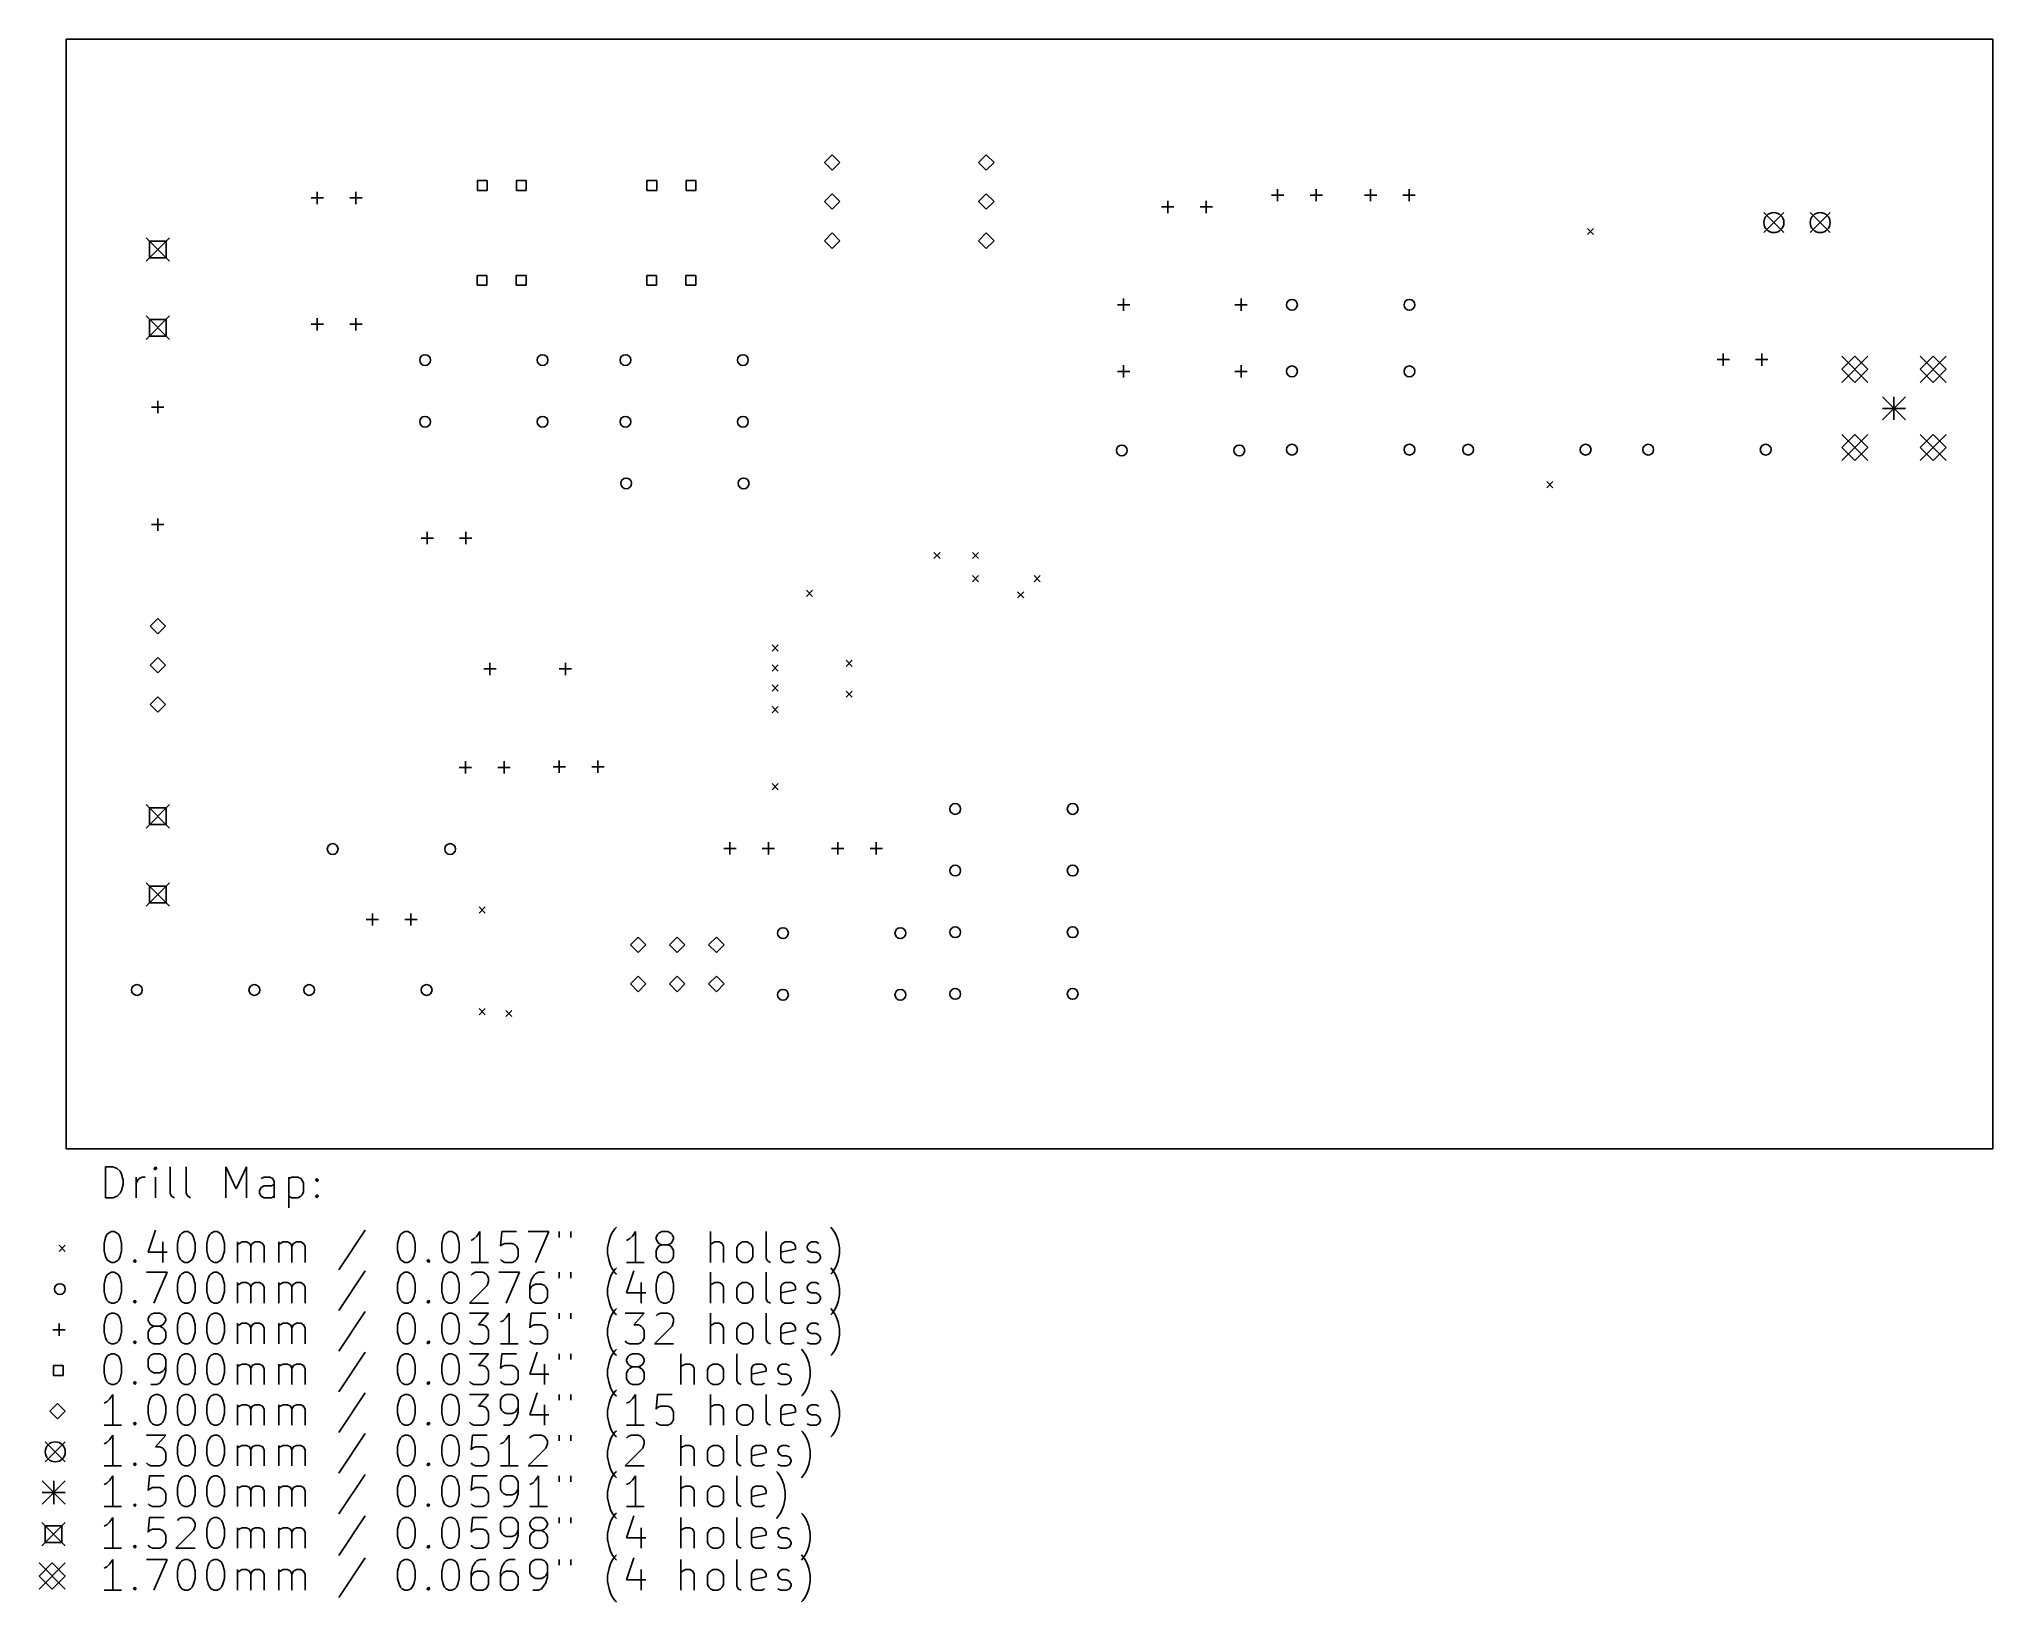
# Model space of a CAD drawing. Extents: x 2.49 to 7.48, y -5.78 to -1.79.
import ezdxf

# ---------------------------------------------------------------- set-up
doc = ezdxf.new("R2010")
doc.units = 0
doc.header["$MEASUREMENT"] = 0
doc.layers.add('BLACK', color=7, linetype='CONTINUOUS')

msp = doc.modelspace()

# ---------------------------------------------------------------- linework, layer by layer
at = {"layer": 'BLACK', "linetype": 'CONTINUOUS'}
for p, q in [((2.5591, -1.7913), (7.4803, -1.7913)), ((2.5591, -4.626), (2.5591, -1.7913)), ((7.4803, -1.7913), (7.4803, -4.626)), ((4.5157, -2.0866), (4.4961, -2.1063)), ((4.5354, -2.1063), (4.5157, -2.0866)), ((4.9094, -2.0866), (4.8898, -2.1063)), ((4.9291, -2.1063), (4.9094, -2.0866)), ((4.4961, -2.1063), (4.5157, -2.126)), ((4.5157, -2.126), (4.5354, -2.1063)), ((4.8898, -2.1063), (4.9094, -2.126)), ((4.9094, -2.126), (4.9291, -2.1063)), ((3.2008, -2.1811), (3.2008, -2.2126)), ((3.2992, -2.1811), (3.2992, -2.2126)), ((3.6346, -2.1528), (3.6095, -2.1528)), ((3.6095, -2.1528), (3.6095, -2.1779)), ((3.6095, -2.1779), (3.6346, -2.1779)), ((3.6346, -2.1779), (3.6346, -2.1528)), ((3.7346, -2.1528), (3.7095, -2.1528)), ((3.7095, -2.1528), (3.7095, -2.1779)), ((3.7095, -2.1779), (3.7346, -2.1779)), ((3.7346, -2.1779), (3.7346, -2.1528)), ((4.0676, -2.1528), (4.0426, -2.1528)), ((4.0426, -2.1528), (4.0426, -2.1779)), ((4.0426, -2.1779), (4.0676, -2.1779)), ((4.0676, -2.1779), (4.0676, -2.1528)), ((4.1676, -2.1528), (4.1426, -2.1528)), ((4.1426, -2.1528), (4.1426, -2.1779)), ((4.1426, -2.1779), (4.1676, -2.1779)), ((4.1676, -2.1779), (4.1676, -2.1528)), ((4.5157, -2.1866), (4.4961, -2.2063)), ((4.5354, -2.2063), (4.5157, -2.1866)), ((4.9094, -2.1866), (4.8898, -2.2063)), ((4.9291, -2.2063), (4.9094, -2.1866)), ((5.6378, -2.19), (5.6693, -2.19)), ((5.6535, -2.1743), (5.6535, -2.2057)), ((5.7362, -2.19), (5.7677, -2.19)), ((5.752, -2.1743), (5.752, -2.2057)), ((5.875, -2.19), (5.9065, -2.19)), ((5.8908, -2.1743), (5.8908, -2.2057)), ((5.9735, -2.19), (6.005, -2.19)), ((5.9892, -2.1743), (5.9892, -2.2057)), ((3.185, -2.1969), (3.2165, -2.1969)), ((3.2835, -2.1969), (3.315, -2.1969)), ((4.4961, -2.2063), (4.5157, -2.226)), ((4.5157, -2.226), (4.5354, -2.2063)), ((4.8898, -2.2063), (4.9094, -2.226)), ((4.9094, -2.226), (4.9291, -2.2063)), ((5.3568, -2.22), (5.3883, -2.22)), ((5.3726, -2.2043), (5.3726, -2.2357)), ((5.4552, -2.22), (5.4867, -2.22)), ((5.471, -2.2043), (5.471, -2.2357)), ((6.8954, -2.2344), (6.9465, -2.2856)), ((6.9465, -2.2344), (6.8954, -2.2856)), ((7.0135, -2.2344), (7.0646, -2.2856)), ((7.0646, -2.2344), (7.0135, -2.2856)), ((4.5157, -2.2866), (4.4961, -2.3063)), ((4.5354, -2.3063), (4.5157, -2.2866)), ((4.9094, -2.2866), (4.8898, -2.3063)), ((4.9291, -2.3063), (4.9094, -2.2866)), ((6.4449, -2.2748), (6.4606, -2.2906)), ((6.4606, -2.2748), (6.4449, -2.2906)), ((2.7634, -2.2986), (2.8232, -2.3585)), ((2.8232, -2.2986), (2.7634, -2.3585)), ((2.8145, -2.3074), (2.7721, -2.3074)), ((2.7721, -2.3074), (2.7721, -2.3497)), ((2.8145, -2.3497), (2.8145, -2.3074)), ((4.4961, -2.3063), (4.5157, -2.326)), ((4.5157, -2.326), (4.5354, -2.3063)), ((4.8898, -2.3063), (4.9094, -2.326)), ((4.9094, -2.326), (4.9291, -2.3063)), ((2.7721, -2.3497), (2.8145, -2.3497)), ((3.634, -2.395), (3.6089, -2.395)), ((3.6089, -2.395), (3.6089, -2.42)), ((3.634, -2.42), (3.634, -2.395)), ((3.734, -2.395), (3.7089, -2.395)), ((3.7089, -2.395), (3.7089, -2.42)), ((3.734, -2.42), (3.734, -2.395)), ((4.0671, -2.395), (4.042, -2.395)), ((4.042, -2.395), (4.042, -2.42)), ((4.0671, -2.42), (4.0671, -2.395)), ((4.1671, -2.395), (4.142, -2.395)), ((4.142, -2.395), (4.142, -2.42)), ((4.1671, -2.42), (4.1671, -2.395)), ((3.6089, -2.42), (3.634, -2.42)), ((3.7089, -2.42), (3.734, -2.42)), ((4.042, -2.42), (4.0671, -2.42)), ((4.142, -2.42), (4.1671, -2.42)), ((5.2443, -2.47), (5.2757, -2.47)), ((5.26, -2.4543), (5.26, -2.4857)), ((5.5443, -2.47), (5.5757, -2.47)), ((5.56, -2.4543), (5.56, -2.4857)), ((2.7634, -2.4986), (2.8232, -2.5585)), ((2.8232, -2.4986), (2.7634, -2.5585)), ((2.8145, -2.5074), (2.7721, -2.5074)), ((2.7721, -2.5074), (2.7721, -2.5497)), ((2.8145, -2.5497), (2.8145, -2.5074)), ((3.185, -2.5197), (3.2165, -2.5197)), ((3.2008, -2.5039), (3.2008, -2.5354)), ((3.2835, -2.5197), (3.315, -2.5197)), ((3.2992, -2.5039), (3.2992, -2.5354)), ((2.7721, -2.5497), (2.8145, -2.5497)), ((6.7916, -2.5943), (6.7916, -2.6257)), ((6.89, -2.5943), (6.89, -2.6257)), ((5.2443, -2.64), (5.2757, -2.64)), ((5.26, -2.6243), (5.26, -2.6557)), ((5.5443, -2.64), (5.5757, -2.64)), ((5.56, -2.6243), (5.56, -2.6557)), ((6.7758, -2.61), (6.8073, -2.61)), ((6.8743, -2.61), (6.9057, -2.61)), ((7.0941, -2.6012), (7.161, -2.6681)), ((7.161, -2.6012), (7.0941, -2.6681)), ((7.1276, -2.6012), (7.0941, -2.6346)), ((7.0941, -2.6346), (7.1276, -2.6681)), ((7.161, -2.6346), (7.1276, -2.6012)), ((7.1276, -2.6681), (7.161, -2.6346)), ((7.2941, -2.6012), (7.361, -2.6681)), ((7.361, -2.6012), (7.2941, -2.6681)), ((7.3276, -2.6012), (7.2941, -2.6346)), ((7.2941, -2.6346), (7.3276, -2.6681)), ((7.361, -2.6346), (7.3276, -2.6012)), ((7.3276, -2.6681), (7.361, -2.6346)), ((2.7776, -2.7315), (2.8091, -2.7315)), ((2.7933, -2.7157), (2.7933, -2.7472)), ((7.198, -2.7051), (7.2571, -2.7642)), ((7.2571, -2.7051), (7.198, -2.7642)), ((7.198, -2.7346), (7.2571, -2.7346)), ((7.2276, -2.7051), (7.2276, -2.7642)), ((7.0941, -2.8012), (7.161, -2.8681)), ((7.161, -2.8012), (7.0941, -2.8681)), ((7.1276, -2.8012), (7.0941, -2.8346)), ((7.0941, -2.8346), (7.1276, -2.8681)), ((7.161, -2.8346), (7.1276, -2.8012)), ((7.1276, -2.8681), (7.161, -2.8346)), ((7.2941, -2.8012), (7.361, -2.8681)), ((7.361, -2.8012), (7.2941, -2.8681)), ((7.3276, -2.8012), (7.2941, -2.8346)), ((7.2941, -2.8346), (7.3276, -2.8681)), ((7.361, -2.8346), (7.3276, -2.8012)), ((7.3276, -2.8681), (7.361, -2.8346)), ((6.3406, -2.9217), (6.3563, -2.9374)), ((6.3563, -2.9217), (6.3406, -2.9374)), ((2.7776, -3.0315), (2.8091, -3.0315)), ((2.7933, -3.0157), (2.7933, -3.0472)), ((3.4657, -3.0657), (3.4972, -3.0657)), ((3.4815, -3.05), (3.4815, -3.0815)), ((3.5642, -3.0657), (3.5957, -3.0657)), ((3.5799, -3.05), (3.5799, -3.0815)), ((4.7756, -3.1024), (4.7913, -3.1181)), ((4.7913, -3.1024), (4.7756, -3.1181)), ((4.874, -3.1024), (4.8898, -3.1181)), ((4.8898, -3.1024), (4.874, -3.1181)), ((4.874, -3.1614), (4.8898, -3.1772)), ((4.8898, -3.1614), (4.874, -3.1772)), ((5.0315, -3.1614), (5.0472, -3.1772)), ((5.0472, -3.1614), (5.0315, -3.1772)), ((4.45, -3.1992), (4.4657, -3.215)), ((4.4657, -3.1992), (4.45, -3.215)), ((4.9894, -3.2028), (5.0051, -3.2185)), ((5.0051, -3.2028), (4.9894, -3.2185)), ((2.7933, -3.2709), (2.7736, -3.2906)), ((2.7736, -3.2906), (2.7933, -3.3103)), ((2.813, -3.2906), (2.7933, -3.2709)), ((2.7933, -3.3103), (2.813, -3.2906)), ((4.3622, -3.3386), (4.378, -3.3543)), ((4.378, -3.3386), (4.3622, -3.3543)), ((2.7933, -3.3709), (2.7736, -3.3906)), ((2.7736, -3.3906), (2.7933, -3.4103)), ((2.813, -3.3906), (2.7933, -3.3709)), ((2.7933, -3.4103), (2.813, -3.3906)), ((3.6417, -3.3843), (3.6417, -3.4157)), ((3.8346, -3.3843), (3.8346, -3.4157)), ((4.3622, -3.3898), (4.378, -3.4055)), ((4.378, -3.3898), (4.3622, -3.4055)), ((4.5512, -3.378), (4.5669, -3.3937)), ((4.5669, -3.378), (4.5512, -3.3937)), ((3.626, -3.4), (3.6575, -3.4)), ((3.8189, -3.4), (3.8504, -3.4)), ((4.3622, -3.4409), (4.378, -3.4567)), ((4.378, -3.4409), (4.3622, -3.4567)), ((2.7933, -3.4709), (2.7736, -3.4906)), ((2.7736, -3.4906), (2.7933, -3.5103)), ((2.813, -3.4906), (2.7933, -3.4709)), ((2.7933, -3.5103), (2.813, -3.4906)), ((4.5512, -3.4567), (4.5669, -3.4724)), ((4.5669, -3.4567), (4.5512, -3.4724)), ((4.3622, -3.4961), (4.378, -3.5118)), ((4.378, -3.4961), (4.3622, -3.5118)), ((3.5791, -3.6358), (3.5791, -3.6673)), ((3.6776, -3.6358), (3.6776, -3.6673)), ((3.8189, -3.6343), (3.8189, -3.6657)), ((3.9173, -3.6343), (3.9173, -3.6657)), ((3.5634, -3.6516), (3.5949, -3.6516)), ((3.6618, -3.6516), (3.6933, -3.6516)), ((3.8031, -3.65), (3.8346, -3.65)), ((3.9016, -3.65), (3.9331, -3.65)), ((4.3622, -3.6929), (4.378, -3.7087)), ((4.378, -3.6929), (4.3622, -3.7087)), ((2.7634, -3.7465), (2.8232, -3.8063)), ((2.8232, -3.7465), (2.7634, -3.8063)), ((2.8145, -3.7552), (2.7721, -3.7552)), ((2.7721, -3.7552), (2.7721, -3.7975)), ((2.8145, -3.7975), (2.8145, -3.7552)), ((2.7721, -3.7975), (2.8145, -3.7975)), ((4.2387, -3.8583), (4.2702, -3.8583)), ((4.2544, -3.8425), (4.2544, -3.874)), ((4.3371, -3.8583), (4.3686, -3.8583)), ((4.3528, -3.8425), (4.3528, -3.874)), ((4.5143, -3.8583), (4.5457, -3.8583)), ((4.53, -3.8425), (4.53, -3.874)), ((4.6127, -3.8583), (4.6442, -3.8583)), ((4.6284, -3.8425), (4.6284, -3.874)), ((2.7634, -3.9465), (2.8232, -4.0063)), ((2.8232, -3.9465), (2.7634, -4.0063)), ((2.8145, -3.9552), (2.7721, -3.9552)), ((2.7721, -3.9552), (2.7721, -3.9975)), ((2.8145, -3.9975), (2.8145, -3.9552)), ((2.7721, -3.9975), (2.8145, -3.9975)), ((3.3258, -4.04), (3.3573, -4.04)), ((3.3416, -4.0243), (3.3416, -4.0557)), ((3.4243, -4.04), (3.4557, -4.04)), ((3.44, -4.0243), (3.44, -4.0557)), ((3.6142, -4.0079), (3.6299, -4.0236)), ((3.6299, -4.0079), (3.6142, -4.0236)), ((4.02, -4.085), (4.0003, -4.1047)), ((4.0397, -4.1047), (4.02, -4.085)), ((4.12, -4.085), (4.1003, -4.1047)), ((4.1397, -4.1047), (4.12, -4.085)), ((4.22, -4.085), (4.2003, -4.1047)), ((4.2397, -4.1047), (4.22, -4.085)), ((4.0003, -4.1047), (4.02, -4.1244)), ((4.02, -4.1244), (4.0397, -4.1047)), ((4.1003, -4.1047), (4.12, -4.1244)), ((4.12, -4.1244), (4.1397, -4.1047)), ((4.2003, -4.1047), (4.22, -4.1244)), ((4.22, -4.1244), (4.2397, -4.1047)), ((4.02, -4.185), (4.0003, -4.2047)), ((4.0397, -4.2047), (4.02, -4.185)), ((4.12, -4.185), (4.1003, -4.2047)), ((4.1397, -4.2047), (4.12, -4.185)), ((4.22, -4.185), (4.2003, -4.2047)), ((4.2397, -4.2047), (4.22, -4.185)), ((4.0003, -4.2047), (4.02, -4.2244)), ((4.02, -4.2244), (4.0397, -4.2047)), ((4.1003, -4.2047), (4.12, -4.2244)), ((4.12, -4.2244), (4.1397, -4.2047)), ((4.2003, -4.2047), (4.22, -4.2244)), ((4.22, -4.2244), (4.2397, -4.2047)), ((3.6142, -4.2677), (3.6299, -4.2835)), ((3.6299, -4.2677), (3.6142, -4.2835)), ((3.6821, -4.2721), (3.6979, -4.2879)), ((3.6979, -4.2721), (3.6821, -4.2879)), ((7.4803, -4.626), (2.5591, -4.626)), ((2.6598, -4.7506), (2.6598, -4.6718)), ((2.6598, -4.6718), (2.6785, -4.6718)), ((2.6785, -4.6718), (2.6898, -4.6756)), ((2.6898, -4.6756), (2.6972, -4.6831)), ((2.6972, -4.6831), (2.701, -4.6906)), ((2.701, -4.6906), (2.7047, -4.7056)), ((2.7872, -4.6718), (2.7835, -4.6756)), ((2.7835, -4.6756), (2.7872, -4.6793)), ((2.791, -4.6756), (2.7872, -4.6718)), ((2.7872, -4.6718), (2.7872, -4.6793)), ((2.7872, -4.6793), (2.791, -4.6756)), ((2.8247, -4.7393), (2.8247, -4.6718)), ((2.866, -4.7393), (2.866, -4.6718)), ((2.9672, -4.7506), (2.9672, -4.6718)), ((2.9672, -4.6718), (2.9935, -4.7281)), ((2.9935, -4.7281), (3.0197, -4.6718)), ((3.0197, -4.6718), (3.0197, -4.7506)), ((2.6972, -4.7393), (2.6898, -4.7468)), ((2.701, -4.7318), (2.6972, -4.7393)), ((2.7047, -4.7168), (2.701, -4.7318)), ((2.7047, -4.7056), (2.7047, -4.7168)), ((2.7385, -4.7506), (2.7385, -4.6981)), ((2.7385, -4.7131), (2.7422, -4.7056)), ((2.7422, -4.7056), (2.746, -4.7018)), ((2.746, -4.7018), (2.7535, -4.6981)), ((2.7535, -4.6981), (2.761, -4.6981)), ((2.7872, -4.7506), (2.7872, -4.6981)), ((2.8285, -4.7468), (2.8247, -4.7393)), ((2.8697, -4.7468), (2.866, -4.7393)), ((3.0535, -4.7318), (3.0572, -4.7243)), ((3.0535, -4.7393), (3.0535, -4.7318)), ((3.0572, -4.7468), (3.0535, -4.7393)), ((3.0647, -4.6981), (3.0572, -4.7018)), ((3.0572, -4.7243), (3.0647, -4.7206)), ((3.0797, -4.6981), (3.0647, -4.6981)), ((3.0647, -4.7206), (3.0835, -4.7206)), ((3.0872, -4.7018), (3.0797, -4.6981)), ((3.0835, -4.7206), (3.091, -4.7168)), ((3.091, -4.7093), (3.0872, -4.7018)), ((3.091, -4.7506), (3.091, -4.7093)), ((3.1284, -4.6981), (3.1284, -4.7768)), ((3.1284, -4.7018), (3.1359, -4.6981)), ((3.1359, -4.6981), (3.1509, -4.6981)), ((3.1509, -4.6981), (3.1584, -4.7018)), ((3.1584, -4.7018), (3.1622, -4.7056)), ((3.1622, -4.7056), (3.1659, -4.7131)), ((3.1659, -4.7356), (3.1622, -4.7431)), ((3.1659, -4.7131), (3.1659, -4.7356)), ((3.1959, -4.7056), (3.1997, -4.7018)), ((3.1997, -4.7093), (3.1959, -4.7056)), ((3.1997, -4.7018), (3.2034, -4.7056)), ((3.1997, -4.7018), (3.1997, -4.7093)), ((3.2034, -4.7056), (3.1997, -4.7093)), ((2.6785, -4.7506), (2.6598, -4.7506)), ((2.6898, -4.7468), (2.6785, -4.7506)), ((2.836, -4.7506), (2.8285, -4.7468)), ((2.8772, -4.7506), (2.8697, -4.7468)), ((3.0647, -4.7506), (3.0572, -4.7468)), ((3.0835, -4.7506), (3.0647, -4.7506)), ((3.091, -4.7468), (3.0835, -4.7506)), ((3.1359, -4.7506), (3.1284, -4.7468)), ((3.1509, -4.7506), (3.1359, -4.7506)), ((3.1584, -4.7468), (3.1509, -4.7506)), ((3.1622, -4.7431), (3.1584, -4.7468)), ((3.1959, -4.7468), (3.1997, -4.7431)), ((3.1997, -4.7506), (3.1959, -4.7468)), ((3.1997, -4.7431), (3.2034, -4.7468)), ((3.1997, -4.7431), (3.1997, -4.7506)), ((3.2034, -4.7468), (3.1997, -4.7506)), ((2.6673, -4.8409), (2.6748, -4.8372)), ((2.6748, -4.8372), (2.6823, -4.8372)), ((2.6823, -4.8372), (2.6898, -4.8409)), ((2.7872, -4.8334), (2.7685, -4.8897)), ((2.8547, -4.8409), (2.8622, -4.8372)), ((2.8622, -4.8372), (2.8697, -4.8372)), ((2.8697, -4.8372), (2.8772, -4.8409)), ((2.9297, -4.8409), (2.9372, -4.8372)), ((2.9372, -4.8372), (2.9447, -4.8372)), ((2.9447, -4.8372), (2.9522, -4.8409)), ((3.3234, -4.8334), (3.2559, -4.9347)), ((3.4172, -4.8409), (3.4247, -4.8372)), ((3.4247, -4.8372), (3.4322, -4.8372)), ((3.4322, -4.8372), (3.4397, -4.8409)), ((3.5296, -4.8409), (3.5371, -4.8372)), ((3.5371, -4.8372), (3.5446, -4.8372)), ((3.5446, -4.8372), (3.5521, -4.8409)), ((3.6159, -4.8372), (3.6084, -4.8484)), ((3.6159, -4.9159), (3.6159, -4.8372)), ((3.6721, -4.8372), (3.6684, -4.8747)), ((3.7096, -4.8372), (3.6721, -4.8372)), ((3.7396, -4.8372), (3.7921, -4.8372)), ((3.7921, -4.8372), (3.7584, -4.9159)), ((3.8184, -4.8372), (3.8184, -4.8522)), ((3.8484, -4.8372), (3.8484, -4.8522)), ((3.9533, -4.8409), (3.9608, -4.8297)), ((3.9608, -4.8297), (3.9646, -4.8259)), ((4.0133, -4.8372), (4.0058, -4.8484)), ((4.0133, -4.9159), (4.0133, -4.8372)), ((4.0733, -4.8409), (4.0808, -4.8372)), ((4.0808, -4.8372), (4.0958, -4.8372)), ((4.0958, -4.8372), (4.1033, -4.8409)), ((4.2046, -4.9159), (4.2046, -4.8372)), ((4.347, -4.9047), (4.347, -4.8372)), ((4.5158, -4.8297), (4.512, -4.8259)), ((4.5233, -4.8409), (4.5158, -4.8297)), ((2.5413, -4.872), (2.5571, -4.8878)), ((2.5571, -4.872), (2.5413, -4.8878)), ((2.656, -4.8672), (2.6598, -4.8522)), ((2.656, -4.8859), (2.656, -4.8672)), ((2.6598, -4.9009), (2.656, -4.8859)), ((2.6598, -4.8522), (2.6635, -4.8447)), ((2.6635, -4.8447), (2.6673, -4.8409)), ((2.6898, -4.8409), (2.6935, -4.8447)), ((2.6935, -4.8447), (2.6972, -4.8522)), ((2.6972, -4.8522), (2.701, -4.8672)), ((2.701, -4.8859), (2.6972, -4.9009)), ((2.701, -4.8672), (2.701, -4.8859)), ((2.7685, -4.8897), (2.8172, -4.8897)), ((2.806, -4.8634), (2.806, -4.9159)), ((2.8435, -4.8672), (2.8472, -4.8522)), ((2.8435, -4.8859), (2.8435, -4.8672)), ((2.8472, -4.9009), (2.8435, -4.8859)), ((2.8472, -4.8522), (2.851, -4.8447)), ((2.851, -4.8447), (2.8547, -4.8409)), ((2.8772, -4.8409), (2.881, -4.8447)), ((2.881, -4.8447), (2.8847, -4.8522)), ((2.8847, -4.8522), (2.8885, -4.8672)), ((2.8885, -4.8859), (2.8847, -4.9009)), ((2.8885, -4.8672), (2.8885, -4.8859)), ((2.9185, -4.8672), (2.9222, -4.8522)), ((2.9185, -4.8859), (2.9185, -4.8672)), ((2.9222, -4.9009), (2.9185, -4.8859)), ((2.9222, -4.8522), (2.926, -4.8447)), ((2.926, -4.8447), (2.9297, -4.8409)), ((2.9522, -4.8409), (2.956, -4.8447)), ((2.956, -4.8447), (2.9597, -4.8522)), ((2.9597, -4.8522), (2.9635, -4.8672)), ((2.9635, -4.8859), (2.9597, -4.9009)), ((2.9635, -4.8672), (2.9635, -4.8859)), ((2.9972, -4.9159), (2.9972, -4.8634)), ((2.9972, -4.8709), (3.001, -4.8672)), ((3.001, -4.8672), (3.0085, -4.8634)), ((3.0085, -4.8634), (3.0197, -4.8634)), ((3.0197, -4.8634), (3.0272, -4.8672)), ((3.0272, -4.8672), (3.031, -4.8747)), ((3.031, -4.8747), (3.0347, -4.8672)), ((3.031, -4.8747), (3.031, -4.9159)), ((3.0347, -4.8672), (3.0422, -4.8634)), ((3.0422, -4.8634), (3.0535, -4.8634)), ((3.0535, -4.8634), (3.061, -4.8672)), ((3.061, -4.8672), (3.0647, -4.8747)), ((3.0647, -4.8747), (3.0647, -4.9159)), ((3.1022, -4.9159), (3.1022, -4.8634)), ((3.1022, -4.8709), (3.1059, -4.8672)), ((3.1059, -4.8672), (3.1134, -4.8634)), ((3.1134, -4.8634), (3.1247, -4.8634)), ((3.1247, -4.8634), (3.1322, -4.8672)), ((3.1322, -4.8672), (3.1359, -4.8747)), ((3.1359, -4.8747), (3.1397, -4.8672)), ((3.1359, -4.8747), (3.1359, -4.9159)), ((3.1397, -4.8672), (3.1472, -4.8634)), ((3.1472, -4.8634), (3.1584, -4.8634)), ((3.1584, -4.8634), (3.1659, -4.8672)), ((3.1659, -4.8672), (3.1697, -4.8747)), ((3.1697, -4.8747), (3.1697, -4.9159)), ((3.4059, -4.8672), (3.4097, -4.8522)), ((3.4059, -4.8859), (3.4059, -4.8672)), ((3.4097, -4.9009), (3.4059, -4.8859)), ((3.4097, -4.8522), (3.4134, -4.8447)), ((3.4134, -4.8447), (3.4172, -4.8409)), ((3.4397, -4.8409), (3.4434, -4.8447)), ((3.4434, -4.8447), (3.4472, -4.8522)), ((3.4472, -4.8522), (3.4509, -4.8672)), ((3.4509, -4.8859), (3.4472, -4.9009)), ((3.4509, -4.8672), (3.4509, -4.8859)), ((3.5184, -4.8672), (3.5221, -4.8522)), ((3.5184, -4.8859), (3.5184, -4.8672)), ((3.5221, -4.9009), (3.5184, -4.8859)), ((3.5221, -4.8522), (3.5259, -4.8447)), ((3.5259, -4.8447), (3.5296, -4.8409)), ((3.5521, -4.8409), (3.5559, -4.8447)), ((3.5559, -4.8447), (3.5596, -4.8522)), ((3.5596, -4.8522), (3.5634, -4.8672)), ((3.5634, -4.8859), (3.5596, -4.9009)), ((3.5634, -4.8672), (3.5634, -4.8859)), ((3.6009, -4.8559), (3.5934, -4.8597)), ((3.6084, -4.8484), (3.6009, -4.8559)), ((3.6684, -4.8747), (3.6721, -4.8709)), ((3.6721, -4.8709), (3.6796, -4.8672)), ((3.6796, -4.8672), (3.6984, -4.8672)), ((3.6984, -4.8672), (3.7059, -4.8709)), ((3.7059, -4.8709), (3.7096, -4.8747)), ((3.7096, -4.8747), (3.7134, -4.8822)), ((3.7134, -4.8822), (3.7134, -4.9009)), ((3.9421, -4.8784), (3.9458, -4.8597)), ((3.9421, -4.8934), (3.9421, -4.8784)), ((3.9458, -4.8597), (3.9496, -4.8484)), ((3.9496, -4.8484), (3.9533, -4.8409)), ((3.9983, -4.8559), (3.9908, -4.8597)), ((4.0058, -4.8484), (3.9983, -4.8559)), ((4.0658, -4.8522), (4.0696, -4.8447)), ((4.0658, -4.8559), (4.0658, -4.8522)), ((4.0696, -4.8634), (4.0658, -4.8559)), ((4.0696, -4.8784), (4.0658, -4.8859)), ((4.0658, -4.8859), (4.0658, -4.9009)), ((4.0696, -4.8447), (4.0733, -4.8409)), ((4.0733, -4.8672), (4.0696, -4.8634)), ((4.0733, -4.8747), (4.0696, -4.8784)), ((4.0808, -4.8709), (4.0733, -4.8672)), ((4.0808, -4.8709), (4.0733, -4.8747)), ((4.0958, -4.8709), (4.0808, -4.8709)), ((4.1033, -4.8672), (4.0958, -4.8709)), ((4.1033, -4.8747), (4.0958, -4.8709)), ((4.1033, -4.8409), (4.1071, -4.8447)), ((4.1071, -4.8634), (4.1033, -4.8672)), ((4.1071, -4.8784), (4.1033, -4.8747)), ((4.1071, -4.8447), (4.1108, -4.8522)), ((4.1108, -4.8559), (4.1071, -4.8634)), ((4.1108, -4.8859), (4.1071, -4.8784)), ((4.1108, -4.8522), (4.1108, -4.8559)), ((4.1108, -4.9009), (4.1108, -4.8859)), ((4.2083, -4.8672), (4.2046, -4.8709)), ((4.2158, -4.8634), (4.2083, -4.8672)), ((4.2271, -4.8634), (4.2158, -4.8634)), ((4.2346, -4.8672), (4.2271, -4.8634)), ((4.2383, -4.8747), (4.2346, -4.8672)), ((4.2383, -4.9159), (4.2383, -4.8747)), ((4.2721, -4.8784), (4.2758, -4.8709)), ((4.2721, -4.9009), (4.2721, -4.8784)), ((4.2758, -4.8709), (4.2796, -4.8672)), ((4.2796, -4.8672), (4.2871, -4.8634)), ((4.2871, -4.8634), (4.2983, -4.8634)), ((4.2983, -4.8634), (4.3058, -4.8672)), ((4.3058, -4.8672), (4.3095, -4.8709)), ((4.3095, -4.8709), (4.3133, -4.8784)), ((4.3133, -4.8784), (4.3133, -4.9009)), ((4.3845, -4.8747), (4.3883, -4.8672)), ((4.3845, -4.9047), (4.3845, -4.8747)), ((4.422, -4.8822), (4.3845, -4.8897)), ((4.3883, -4.8672), (4.3958, -4.8634)), ((4.3958, -4.8634), (4.4108, -4.8634)), ((4.4108, -4.8634), (4.4183, -4.8672)), ((4.4183, -4.8672), (4.422, -4.8747)), ((4.422, -4.8747), (4.422, -4.8822)), ((4.452, -4.8747), (4.4558, -4.8672)), ((4.452, -4.8784), (4.452, -4.8747)), ((4.4558, -4.8859), (4.452, -4.8784)), ((4.4558, -4.8672), (4.4633, -4.8634)), ((4.4633, -4.8897), (4.4558, -4.8859)), ((4.4633, -4.8634), (4.4745, -4.8634)), ((4.4745, -4.8897), (4.4633, -4.8897)), ((4.4745, -4.8634), (4.482, -4.8672)), ((4.482, -4.8934), (4.4745, -4.8897)), ((4.527, -4.8484), (4.5233, -4.8409)), ((4.5308, -4.8597), (4.527, -4.8484)), ((4.5345, -4.8784), (4.5308, -4.8597)), ((4.5345, -4.8934), (4.5345, -4.8784)), ((2.6635, -4.9084), (2.6598, -4.9009)), ((2.6673, -4.9122), (2.6635, -4.9084)), ((2.6748, -4.9159), (2.6673, -4.9122)), ((2.6823, -4.9159), (2.6748, -4.9159)), ((2.6898, -4.9122), (2.6823, -4.9159)), ((2.6935, -4.9084), (2.6898, -4.9122)), ((2.6972, -4.9009), (2.6935, -4.9084)), ((2.731, -4.9122), (2.7347, -4.9084)), ((2.7347, -4.9159), (2.731, -4.9122)), ((2.7347, -4.9084), (2.7385, -4.9122)), ((2.7347, -4.9084), (2.7347, -4.9159)), ((2.7385, -4.9122), (2.7347, -4.9159)), ((2.851, -4.9084), (2.8472, -4.9009)), ((2.8547, -4.9122), (2.851, -4.9084)), ((2.8622, -4.9159), (2.8547, -4.9122)), ((2.8697, -4.9159), (2.8622, -4.9159)), ((2.8772, -4.9122), (2.8697, -4.9159)), ((2.881, -4.9084), (2.8772, -4.9122)), ((2.8847, -4.9009), (2.881, -4.9084)), ((2.926, -4.9084), (2.9222, -4.9009)), ((2.9297, -4.9122), (2.926, -4.9084)), ((2.9372, -4.9159), (2.9297, -4.9122)), ((2.9447, -4.9159), (2.9372, -4.9159)), ((2.9522, -4.9122), (2.9447, -4.9159)), ((2.956, -4.9084), (2.9522, -4.9122)), ((2.9597, -4.9009), (2.956, -4.9084)), ((3.3234, -4.9374), (3.2559, -5.0386)), ((3.4134, -4.9084), (3.4097, -4.9009)), ((3.4172, -4.9122), (3.4134, -4.9084)), ((3.4247, -4.9159), (3.4172, -4.9122)), ((3.4322, -4.9159), (3.4247, -4.9159)), ((3.4397, -4.9122), (3.4322, -4.9159)), ((3.4434, -4.9084), (3.4397, -4.9122)), ((3.4472, -4.9009), (3.4434, -4.9084)), ((3.4809, -4.9122), (3.4847, -4.9084)), ((3.4847, -4.9159), (3.4809, -4.9122)), ((3.4847, -4.9084), (3.4884, -4.9122)), ((3.4847, -4.9084), (3.4847, -4.9159)), ((3.4884, -4.9122), (3.4847, -4.9159)), ((3.5259, -4.9084), (3.5221, -4.9009)), ((3.5296, -4.9122), (3.5259, -4.9084)), ((3.5371, -4.9159), (3.5296, -4.9122)), ((3.5446, -4.9159), (3.5371, -4.9159)), ((3.5521, -4.9122), (3.5446, -4.9159)), ((3.5559, -4.9084), (3.5521, -4.9122)), ((3.5596, -4.9009), (3.5559, -4.9084)), ((3.6384, -4.9159), (3.5934, -4.9159)), ((3.6721, -4.9122), (3.6684, -4.9084)), ((3.6796, -4.9159), (3.6721, -4.9122)), ((3.6984, -4.9159), (3.6796, -4.9159)), ((3.7059, -4.9122), (3.6984, -4.9159)), ((3.7096, -4.9084), (3.7059, -4.9122)), ((3.7134, -4.9009), (3.7096, -4.9084)), ((3.9458, -4.9122), (3.9421, -4.8934)), ((3.9496, -4.9234), (3.9458, -4.9122)), ((3.9533, -4.9309), (3.9496, -4.9234)), ((3.9608, -4.9422), (3.9533, -4.9309)), ((3.9533, -4.9449), (3.9608, -4.9336)), ((3.9608, -4.9336), (3.9646, -4.9299)), ((4.0358, -4.9159), (3.9908, -4.9159)), ((4.0096, -4.9374), (3.9908, -4.9936)), ((4.0658, -4.9009), (4.0696, -4.9084)), ((4.0696, -4.9084), (4.0733, -4.9122)), ((4.0733, -4.9122), (4.0808, -4.9159)), ((4.0808, -4.9159), (4.0958, -4.9159)), ((4.0958, -4.9159), (4.1033, -4.9122)), ((4.1033, -4.9122), (4.1071, -4.9084)), ((4.1071, -4.9084), (4.1108, -4.9009)), ((4.2758, -4.9084), (4.2721, -4.9009)), ((4.2796, -4.9122), (4.2758, -4.9084)), ((4.2871, -4.9159), (4.2796, -4.9122)), ((4.2983, -4.9159), (4.2871, -4.9159)), ((4.3058, -4.9122), (4.2983, -4.9159)), ((4.3095, -4.9084), (4.3058, -4.9122)), ((4.3133, -4.9009), (4.3095, -4.9084)), ((4.3508, -4.9122), (4.347, -4.9047)), ((4.3583, -4.9159), (4.3508, -4.9122)), ((4.3883, -4.9122), (4.3845, -4.9047)), ((4.3958, -4.9159), (4.3883, -4.9122)), ((4.4108, -4.9159), (4.3958, -4.9159)), ((4.4183, -4.9122), (4.4108, -4.9159)), ((4.452, -4.9122), (4.4595, -4.9159)), ((4.4595, -4.9159), (4.4745, -4.9159)), ((4.4745, -4.9159), (4.482, -4.9122)), ((4.4858, -4.9009), (4.482, -4.8934)), ((4.482, -4.9122), (4.4858, -4.9047)), ((4.4858, -4.9047), (4.4858, -4.9009)), ((4.5158, -4.9336), (4.512, -4.9299)), ((4.5158, -4.9422), (4.5233, -4.9309)), ((4.5233, -4.9449), (4.5158, -4.9336)), ((4.5233, -4.9309), (4.527, -4.9234)), ((4.527, -4.9234), (4.5308, -4.9122)), ((4.5308, -4.9122), (4.5345, -4.8934)), ((2.656, -4.9711), (2.6598, -4.9561)), ((2.656, -4.9899), (2.656, -4.9711)), ((2.6598, -5.0049), (2.656, -4.9899)), ((2.6598, -4.9561), (2.6635, -4.9486)), ((2.6635, -4.9486), (2.6673, -4.9449)), ((2.6673, -4.9449), (2.6748, -4.9411)), ((2.6748, -4.9411), (2.6823, -4.9411)), ((2.6823, -4.9411), (2.6898, -4.9449)), ((2.6898, -4.9449), (2.6935, -4.9486)), ((2.6935, -4.9486), (2.6972, -4.9561)), ((2.6972, -4.9561), (2.701, -4.9711)), ((2.701, -4.9899), (2.6972, -5.0049)), ((2.701, -4.9711), (2.701, -4.9899)), ((2.7647, -4.9411), (2.8172, -4.9411)), ((2.8172, -4.9411), (2.7835, -5.0199)), ((2.8435, -4.9711), (2.8472, -4.9561)), ((2.8435, -4.9899), (2.8435, -4.9711)), ((2.8472, -5.0049), (2.8435, -4.9899)), ((2.8472, -4.9561), (2.851, -4.9486)), ((2.851, -4.9486), (2.8547, -4.9449)), ((2.8547, -4.9449), (2.8622, -4.9411)), ((2.8622, -4.9411), (2.8697, -4.9411)), ((2.8697, -4.9411), (2.8772, -4.9449)), ((2.8772, -4.9449), (2.881, -4.9486)), ((2.881, -4.9486), (2.8847, -4.9561)), ((2.8847, -4.9561), (2.8885, -4.9711)), ((2.8885, -4.9899), (2.8847, -5.0049)), ((2.8885, -4.9711), (2.8885, -4.9899)), ((2.9185, -4.9711), (2.9222, -4.9561)), ((2.9185, -4.9899), (2.9185, -4.9711)), ((2.9222, -5.0049), (2.9185, -4.9899)), ((2.9222, -4.9561), (2.926, -4.9486)), ((2.926, -4.9486), (2.9297, -4.9449)), ((2.9297, -4.9449), (2.9372, -4.9411)), ((2.9372, -4.9411), (2.9447, -4.9411)), ((2.9447, -4.9411), (2.9522, -4.9449)), ((2.9522, -4.9449), (2.956, -4.9486)), ((2.956, -4.9486), (2.9597, -4.9561)), ((2.9597, -4.9561), (2.9635, -4.9711)), ((2.9635, -4.9899), (2.9597, -5.0049)), ((2.9635, -4.9711), (2.9635, -4.9899)), ((2.9972, -5.0199), (2.9972, -4.9674)), ((2.9972, -4.9749), (3.001, -4.9711)), ((3.001, -4.9711), (3.0085, -4.9674)), ((3.0085, -4.9674), (3.0197, -4.9674)), ((3.0197, -4.9674), (3.0272, -4.9711)), ((3.0272, -4.9711), (3.031, -4.9786)), ((3.031, -4.9786), (3.0347, -4.9711)), ((3.031, -4.9786), (3.031, -5.0199)), ((3.0347, -4.9711), (3.0422, -4.9674)), ((3.0422, -4.9674), (3.0535, -4.9674)), ((3.0535, -4.9674), (3.061, -4.9711)), ((3.061, -4.9711), (3.0647, -4.9786)), ((3.0647, -4.9786), (3.0647, -5.0199)), ((3.1022, -5.0199), (3.1022, -4.9674)), ((3.1022, -4.9749), (3.1059, -4.9711)), ((3.1059, -4.9711), (3.1134, -4.9674)), ((3.1134, -4.9674), (3.1247, -4.9674)), ((3.1247, -4.9674), (3.1322, -4.9711)), ((3.1322, -4.9711), (3.1359, -4.9786)), ((3.1359, -4.9786), (3.1397, -4.9711)), ((3.1359, -4.9786), (3.1359, -5.0199)), ((3.1397, -4.9711), (3.1472, -4.9674)), ((3.1472, -4.9674), (3.1584, -4.9674)), ((3.1584, -4.9674), (3.1659, -4.9711)), ((3.1659, -4.9711), (3.1697, -4.9786)), ((3.1697, -4.9786), (3.1697, -5.0199)), ((3.4059, -4.9711), (3.4097, -4.9561)), ((3.4059, -4.9899), (3.4059, -4.9711)), ((3.4097, -5.0049), (3.4059, -4.9899)), ((3.4097, -4.9561), (3.4134, -4.9486)), ((3.4134, -4.9486), (3.4172, -4.9449)), ((3.4172, -4.9449), (3.4247, -4.9411)), ((3.4247, -4.9411), (3.4322, -4.9411)), ((3.4322, -4.9411), (3.4397, -4.9449)), ((3.4397, -4.9449), (3.4434, -4.9486)), ((3.4434, -4.9486), (3.4472, -4.9561)), ((3.4472, -4.9561), (3.4509, -4.9711)), ((3.4509, -4.9899), (3.4472, -5.0049)), ((3.4509, -4.9711), (3.4509, -4.9899)), ((3.5184, -4.9711), (3.5221, -4.9561)), ((3.5184, -4.9899), (3.5184, -4.9711)), ((3.5221, -5.0049), (3.5184, -4.9899)), ((3.5221, -4.9561), (3.5259, -4.9486)), ((3.5259, -4.9486), (3.5296, -4.9449)), ((3.5296, -4.9449), (3.5371, -4.9411)), ((3.5371, -4.9411), (3.5446, -4.9411)), ((3.5446, -4.9411), (3.5521, -4.9449)), ((3.5521, -4.9449), (3.5559, -4.9486)), ((3.5559, -4.9486), (3.5596, -4.9561)), ((3.5596, -4.9561), (3.5634, -4.9711)), ((3.5634, -4.9899), (3.5596, -5.0049)), ((3.5634, -4.9711), (3.5634, -4.9899)), ((3.6346, -4.9749), (3.5896, -5.0199)), ((3.5934, -4.9486), (3.5971, -4.9449)), ((3.5971, -4.9449), (3.6046, -4.9411)), ((3.6046, -4.9411), (3.6234, -4.9411)), ((3.6234, -4.9411), (3.6309, -4.9449)), ((3.6309, -4.9449), (3.6346, -4.9486)), ((3.6346, -4.9486), (3.6384, -4.9561)), ((3.6384, -4.9636), (3.6346, -4.9749)), ((3.6384, -4.9561), (3.6384, -4.9636)), ((3.6646, -4.9411), (3.7171, -4.9411)), ((3.7171, -4.9411), (3.6834, -5.0199)), ((3.7471, -4.9599), (3.7434, -4.9749)), ((3.7434, -4.9749), (3.7434, -5.0049)), ((3.7471, -4.9786), (3.7434, -4.9861)), ((3.7546, -4.9486), (3.7471, -4.9599)), ((3.7509, -4.9749), (3.7471, -4.9786)), ((3.7584, -4.9711), (3.7509, -4.9749)), ((3.7584, -4.9449), (3.7546, -4.9486)), ((3.7659, -4.9411), (3.7584, -4.9449)), ((3.7734, -4.9711), (3.7584, -4.9711)), ((3.7809, -4.9411), (3.7659, -4.9411)), ((3.7809, -4.9749), (3.7734, -4.9711)), ((3.7846, -4.9786), (3.7809, -4.9749)), ((3.7884, -4.9861), (3.7846, -4.9786)), ((3.7884, -5.0049), (3.7884, -4.9861)), ((3.8184, -4.9411), (3.8184, -4.9561)), ((3.8484, -4.9411), (3.8484, -4.9561)), ((3.9421, -4.9824), (3.9458, -4.9636)), ((3.9421, -4.9974), (3.9421, -4.9824)), ((3.9458, -4.9636), (3.9496, -4.9524)), ((3.9496, -4.9524), (3.9533, -4.9449)), ((3.9646, -4.9459), (3.9608, -4.9422)), ((4.0283, -4.9674), (4.0283, -5.0199)), ((4.0658, -4.9711), (4.0696, -4.9561)), ((4.0658, -4.9899), (4.0658, -4.9711)), ((4.0696, -5.0049), (4.0658, -4.9899)), ((4.0696, -4.9561), (4.0733, -4.9486)), ((4.0733, -4.9486), (4.0771, -4.9449)), ((4.0771, -4.9449), (4.0846, -4.9411)), ((4.0846, -4.9411), (4.0921, -4.9411)), ((4.0921, -4.9411), (4.0996, -4.9449)), ((4.0996, -4.9449), (4.1033, -4.9486)), ((4.1033, -4.9486), (4.1071, -4.9561)), ((4.1071, -4.9561), (4.1108, -4.9711)), ((4.1108, -4.9899), (4.1071, -5.0049)), ((4.1108, -4.9711), (4.1108, -4.9899)), ((4.2046, -5.0199), (4.2046, -4.9411)), ((4.2083, -4.9711), (4.2046, -4.9749)), ((4.2158, -4.9674), (4.2083, -4.9711)), ((4.2271, -4.9674), (4.2158, -4.9674)), ((4.2346, -4.9711), (4.2271, -4.9674)), ((4.2383, -4.9786), (4.2346, -4.9711)), ((4.2383, -5.0199), (4.2383, -4.9786)), ((4.2721, -4.9824), (4.2758, -4.9749)), ((4.2721, -5.0049), (4.2721, -4.9824)), ((4.2758, -4.9749), (4.2796, -4.9711)), ((4.2796, -4.9711), (4.2871, -4.9674)), ((4.2871, -4.9674), (4.2983, -4.9674)), ((4.2983, -4.9674), (4.3058, -4.9711)), ((4.3058, -4.9711), (4.3095, -4.9749)), ((4.3095, -4.9749), (4.3133, -4.9824)), ((4.3133, -4.9824), (4.3133, -5.0049)), ((4.347, -5.0086), (4.347, -4.9411)), ((4.3845, -4.9786), (4.3883, -4.9711)), ((4.3845, -5.0086), (4.3845, -4.9786)), ((4.422, -4.9861), (4.3845, -4.9936)), ((4.3883, -4.9711), (4.3958, -4.9674)), ((4.3958, -4.9674), (4.4108, -4.9674)), ((4.4108, -4.9674), (4.4183, -4.9711)), ((4.4183, -4.9711), (4.422, -4.9786)), ((4.422, -4.9786), (4.422, -4.9861)), ((4.452, -4.9786), (4.4558, -4.9711)), ((4.452, -4.9824), (4.452, -4.9786)), ((4.4558, -4.9899), (4.452, -4.9824)), ((4.4558, -4.9711), (4.4633, -4.9674)), ((4.4633, -4.9936), (4.4558, -4.9899)), ((4.4633, -4.9674), (4.4745, -4.9674)), ((4.4745, -4.9674), (4.482, -4.9711)), ((4.512, -4.9459), (4.5158, -4.9422)), ((4.527, -4.9524), (4.5233, -4.9449)), ((4.5308, -4.9636), (4.527, -4.9524)), ((4.5345, -4.9824), (4.5308, -4.9636)), ((4.5345, -4.9974), (4.5345, -4.9824)), ((2.6635, -5.0124), (2.6598, -5.0049)), ((2.6673, -5.0161), (2.6635, -5.0124)), ((2.6748, -5.0199), (2.6673, -5.0161)), ((2.6823, -5.0199), (2.6748, -5.0199)), ((2.6898, -5.0161), (2.6823, -5.0199)), ((2.6935, -5.0124), (2.6898, -5.0161)), ((2.6972, -5.0049), (2.6935, -5.0124)), ((2.731, -5.0161), (2.7347, -5.0124)), ((2.7347, -5.0199), (2.731, -5.0161)), ((2.7347, -5.0124), (2.7385, -5.0161)), ((2.7347, -5.0124), (2.7347, -5.0199)), ((2.7385, -5.0161), (2.7347, -5.0199)), ((2.851, -5.0124), (2.8472, -5.0049)), ((2.8547, -5.0161), (2.851, -5.0124)), ((2.8622, -5.0199), (2.8547, -5.0161)), ((2.8697, -5.0199), (2.8622, -5.0199)), ((2.8772, -5.0161), (2.8697, -5.0199)), ((2.881, -5.0124), (2.8772, -5.0161)), ((2.8847, -5.0049), (2.881, -5.0124)), ((2.926, -5.0124), (2.9222, -5.0049)), ((2.9297, -5.0161), (2.926, -5.0124)), ((2.9372, -5.0199), (2.9297, -5.0161)), ((2.9447, -5.0199), (2.9372, -5.0199)), ((2.9522, -5.0161), (2.9447, -5.0199)), ((2.956, -5.0124), (2.9522, -5.0161)), ((2.9597, -5.0049), (2.956, -5.0124)), ((3.4134, -5.0124), (3.4097, -5.0049)), ((3.4172, -5.0161), (3.4134, -5.0124)), ((3.4247, -5.0199), (3.4172, -5.0161)), ((3.4322, -5.0199), (3.4247, -5.0199)), ((3.4397, -5.0161), (3.4322, -5.0199)), ((3.4434, -5.0124), (3.4397, -5.0161)), ((3.4472, -5.0049), (3.4434, -5.0124)), ((3.4809, -5.0161), (3.4847, -5.0124)), ((3.4847, -5.0199), (3.4809, -5.0161)), ((3.4847, -5.0124), (3.4884, -5.0161)), ((3.4847, -5.0124), (3.4847, -5.0199)), ((3.4884, -5.0161), (3.4847, -5.0199)), ((3.5259, -5.0124), (3.5221, -5.0049)), ((3.5296, -5.0161), (3.5259, -5.0124)), ((3.5371, -5.0199), (3.5296, -5.0161)), ((3.5446, -5.0199), (3.5371, -5.0199)), ((3.5521, -5.0161), (3.5446, -5.0199)), ((3.5559, -5.0124), (3.5521, -5.0161)), ((3.5596, -5.0049), (3.5559, -5.0124)), ((3.5896, -5.0199), (3.6384, -5.0199)), ((3.7434, -5.0049), (3.7471, -5.0124)), ((3.7471, -5.0124), (3.7509, -5.0161)), ((3.7509, -5.0161), (3.7584, -5.0199)), ((3.7584, -5.0199), (3.7734, -5.0199)), ((3.7734, -5.0199), (3.7809, -5.0161)), ((3.7809, -5.0161), (3.7846, -5.0124)), ((3.7846, -5.0124), (3.7884, -5.0049)), ((3.9458, -5.0161), (3.9421, -4.9974)), ((3.9496, -5.0274), (3.9458, -5.0161)), ((3.9533, -5.0349), (3.9496, -5.0274)), ((3.9608, -5.0461), (3.9533, -5.0349)), ((3.9533, -5.0488), (3.9608, -5.0376)), ((3.9608, -5.0376), (3.9646, -5.0338)), ((3.9908, -4.9936), (4.0396, -4.9936)), ((4.0733, -5.0124), (4.0696, -5.0049)), ((4.0771, -5.0161), (4.0733, -5.0124)), ((4.0846, -5.0199), (4.0771, -5.0161)), ((4.0921, -5.0199), (4.0846, -5.0199)), ((4.0996, -5.0161), (4.0921, -5.0199)), ((4.1033, -5.0124), (4.0996, -5.0161)), ((4.1071, -5.0049), (4.1033, -5.0124)), ((4.2758, -5.0124), (4.2721, -5.0049)), ((4.2796, -5.0161), (4.2758, -5.0124)), ((4.2871, -5.0199), (4.2796, -5.0161)), ((4.2983, -5.0199), (4.2871, -5.0199)), ((4.3058, -5.0161), (4.2983, -5.0199)), ((4.3095, -5.0124), (4.3058, -5.0161)), ((4.3133, -5.0049), (4.3095, -5.0124)), ((4.3508, -5.0161), (4.347, -5.0086)), ((4.3583, -5.0199), (4.3508, -5.0161)), ((4.3883, -5.0161), (4.3845, -5.0086)), ((4.3958, -5.0199), (4.3883, -5.0161)), ((4.4108, -5.0199), (4.3958, -5.0199)), ((4.4183, -5.0161), (4.4108, -5.0199)), ((4.452, -5.0161), (4.4595, -5.0199)), ((4.4595, -5.0199), (4.4745, -5.0199)), ((4.4745, -4.9936), (4.4633, -4.9936)), ((4.482, -4.9974), (4.4745, -4.9936)), ((4.4745, -5.0199), (4.482, -5.0161)), ((4.4858, -5.0049), (4.482, -4.9974)), ((4.482, -5.0161), (4.4858, -5.0086)), ((4.4858, -5.0086), (4.4858, -5.0049)), ((4.5158, -5.0376), (4.512, -5.0338)), ((4.5158, -5.0461), (4.5233, -5.0349)), ((4.5233, -5.0488), (4.5158, -5.0376)), ((4.5233, -5.0349), (4.527, -5.0274)), ((4.527, -5.0274), (4.5308, -5.0161)), ((4.5308, -5.0161), (4.5345, -4.9974)), ((2.5256, -5.0878), (2.5571, -5.0878)), ((2.5413, -5.072), (2.5413, -5.1035)), ((2.656, -5.0751), (2.6598, -5.0601)), ((2.656, -5.0938), (2.656, -5.0751)), ((2.6598, -5.0601), (2.6635, -5.0526)), ((2.6635, -5.0526), (2.6673, -5.0488)), ((2.6673, -5.0488), (2.6748, -5.0451)), ((2.6748, -5.0451), (2.6823, -5.0451)), ((2.6823, -5.0451), (2.6898, -5.0488)), ((2.6898, -5.0488), (2.6935, -5.0526)), ((2.6935, -5.0526), (2.6972, -5.0601)), ((2.6972, -5.0601), (2.701, -5.0751)), ((2.701, -5.0751), (2.701, -5.0938)), ((2.7685, -5.0601), (2.7722, -5.0526)), ((2.7685, -5.0638), (2.7685, -5.0601)), ((2.7722, -5.0713), (2.7685, -5.0638)), ((2.7722, -5.0863), (2.7685, -5.0938)), ((2.7722, -5.0526), (2.776, -5.0488)), ((2.776, -5.0751), (2.7722, -5.0713)), ((2.776, -5.0826), (2.7722, -5.0863)), ((2.776, -5.0488), (2.7835, -5.0451)), ((2.7835, -5.0788), (2.776, -5.0751)), ((2.7835, -5.0788), (2.776, -5.0826)), ((2.7835, -5.0451), (2.7985, -5.0451)), ((2.7985, -5.0788), (2.7835, -5.0788)), ((2.7985, -5.0451), (2.806, -5.0488)), ((2.806, -5.0751), (2.7985, -5.0788)), ((2.806, -5.0826), (2.7985, -5.0788)), ((2.806, -5.0488), (2.8097, -5.0526)), ((2.8097, -5.0713), (2.806, -5.0751)), ((2.8097, -5.0863), (2.806, -5.0826)), ((2.8097, -5.0526), (2.8135, -5.0601)), ((2.8135, -5.0638), (2.8097, -5.0713)), ((2.8135, -5.0938), (2.8097, -5.0863)), ((2.8135, -5.0601), (2.8135, -5.0638)), ((2.8435, -5.0751), (2.8472, -5.0601)), ((2.8435, -5.0938), (2.8435, -5.0751)), ((2.8472, -5.0601), (2.851, -5.0526)), ((2.851, -5.0526), (2.8547, -5.0488)), ((2.8547, -5.0488), (2.8622, -5.0451)), ((2.8622, -5.0451), (2.8697, -5.0451)), ((2.8697, -5.0451), (2.8772, -5.0488)), ((2.8772, -5.0488), (2.881, -5.0526)), ((2.881, -5.0526), (2.8847, -5.0601)), ((2.8847, -5.0601), (2.8885, -5.0751)), ((2.8885, -5.0751), (2.8885, -5.0938)), ((2.9185, -5.0751), (2.9222, -5.0601)), ((2.9185, -5.0938), (2.9185, -5.0751)), ((2.9222, -5.0601), (2.926, -5.0526)), ((2.926, -5.0526), (2.9297, -5.0488)), ((2.9297, -5.0488), (2.9372, -5.0451)), ((2.9372, -5.0451), (2.9447, -5.0451)), ((2.9447, -5.0451), (2.9522, -5.0488)), ((2.9522, -5.0488), (2.956, -5.0526)), ((2.956, -5.0526), (2.9597, -5.0601)), ((2.9597, -5.0601), (2.9635, -5.0751)), ((2.9635, -5.0751), (2.9635, -5.0938)), ((2.9972, -5.1238), (2.9972, -5.0713)), ((2.9972, -5.0788), (3.001, -5.0751)), ((3.001, -5.0751), (3.0085, -5.0713)), ((3.0085, -5.0713), (3.0197, -5.0713)), ((3.0197, -5.0713), (3.0272, -5.0751)), ((3.0272, -5.0751), (3.031, -5.0826)), ((3.031, -5.0826), (3.0347, -5.0751)), ((3.031, -5.0826), (3.031, -5.1238)), ((3.0347, -5.0751), (3.0422, -5.0713)), ((3.0422, -5.0713), (3.0535, -5.0713)), ((3.0535, -5.0713), (3.061, -5.0751)), ((3.061, -5.0751), (3.0647, -5.0826)), ((3.0647, -5.0826), (3.0647, -5.1238)), ((3.1022, -5.1238), (3.1022, -5.0713)), ((3.1022, -5.0788), (3.1059, -5.0751)), ((3.1059, -5.0751), (3.1134, -5.0713)), ((3.1134, -5.0713), (3.1247, -5.0713)), ((3.1247, -5.0713), (3.1322, -5.0751)), ((3.1322, -5.0751), (3.1359, -5.0826)), ((3.1359, -5.0826), (3.1397, -5.0751)), ((3.1359, -5.0826), (3.1359, -5.1238)), ((3.1397, -5.0751), (3.1472, -5.0713)), ((3.1472, -5.0713), (3.1584, -5.0713)), ((3.1584, -5.0713), (3.1659, -5.0751)), ((3.1659, -5.0751), (3.1697, -5.0826)), ((3.1697, -5.0826), (3.1697, -5.1238)), ((3.3234, -5.0413), (3.2559, -5.1426)), ((3.4059, -5.0751), (3.4097, -5.0601)), ((3.4059, -5.0938), (3.4059, -5.0751)), ((3.4097, -5.0601), (3.4134, -5.0526)), ((3.4134, -5.0526), (3.4172, -5.0488)), ((3.4172, -5.0488), (3.4247, -5.0451)), ((3.4247, -5.0451), (3.4322, -5.0451)), ((3.4322, -5.0451), (3.4397, -5.0488)), ((3.4397, -5.0488), (3.4434, -5.0526)), ((3.4434, -5.0526), (3.4472, -5.0601)), ((3.4472, -5.0601), (3.4509, -5.0751)), ((3.4509, -5.0751), (3.4509, -5.0938)), ((3.5184, -5.0751), (3.5221, -5.0601)), ((3.5184, -5.0938), (3.5184, -5.0751)), ((3.5221, -5.0601), (3.5259, -5.0526)), ((3.5259, -5.0526), (3.5296, -5.0488)), ((3.5296, -5.0488), (3.5371, -5.0451)), ((3.5371, -5.0451), (3.5446, -5.0451)), ((3.5446, -5.0451), (3.5521, -5.0488)), ((3.5521, -5.0488), (3.5559, -5.0526)), ((3.5559, -5.0526), (3.5596, -5.0601)), ((3.5596, -5.0601), (3.5634, -5.0751)), ((3.5634, -5.0751), (3.5634, -5.0938)), ((3.5896, -5.0451), (3.6384, -5.0451)), ((3.6384, -5.0451), (3.6121, -5.0751)), ((3.6121, -5.0751), (3.6234, -5.0751)), ((3.6234, -5.0751), (3.6309, -5.0788)), ((3.6309, -5.0788), (3.6346, -5.0826)), ((3.6346, -5.0826), (3.6384, -5.0901)), ((3.6759, -5.0638), (3.6684, -5.0676)), ((3.6834, -5.0563), (3.6759, -5.0638)), ((3.6909, -5.0451), (3.6834, -5.0563)), ((3.6909, -5.1238), (3.6909, -5.0451)), ((3.7471, -5.0451), (3.7434, -5.0826)), ((3.7434, -5.0826), (3.7471, -5.0788)), ((3.7846, -5.0451), (3.7471, -5.0451)), ((3.7471, -5.0788), (3.7546, -5.0751)), ((3.7546, -5.0751), (3.7734, -5.0751)), ((3.7734, -5.0751), (3.7809, -5.0788)), ((3.7809, -5.0788), (3.7846, -5.0826)), ((3.7846, -5.0826), (3.7884, -5.0901)), ((3.8184, -5.0451), (3.8184, -5.0601)), ((3.8484, -5.0451), (3.8484, -5.0601)), ((3.9421, -5.0863), (3.9458, -5.0676)), ((3.9421, -5.1013), (3.9421, -5.0863)), ((3.9458, -5.0676), (3.9496, -5.0563)), ((3.9496, -5.0563), (3.9533, -5.0488)), ((3.9646, -5.0499), (3.9608, -5.0461)), ((3.9871, -5.0451), (4.0358, -5.0451)), ((4.0358, -5.0451), (4.0096, -5.0751)), ((4.0096, -5.0751), (4.0208, -5.0751)), ((4.0208, -5.0751), (4.0283, -5.0788)), ((4.0283, -5.0788), (4.0321, -5.0826)), ((4.0321, -5.0826), (4.0358, -5.0901)), ((4.1071, -5.0788), (4.0621, -5.1238)), ((4.0658, -5.0526), (4.0696, -5.0488)), ((4.0696, -5.0488), (4.0771, -5.0451)), ((4.0771, -5.0451), (4.0958, -5.0451)), ((4.0958, -5.0451), (4.1033, -5.0488)), ((4.1033, -5.0488), (4.1071, -5.0526)), ((4.1071, -5.0526), (4.1108, -5.0601)), ((4.1108, -5.0676), (4.1071, -5.0788)), ((4.1108, -5.0601), (4.1108, -5.0676)), ((4.2046, -5.1238), (4.2046, -5.0451)), ((4.2083, -5.0751), (4.2046, -5.0788)), ((4.2158, -5.0713), (4.2083, -5.0751)), ((4.2271, -5.0713), (4.2158, -5.0713)), ((4.2346, -5.0751), (4.2271, -5.0713)), ((4.2383, -5.0826), (4.2346, -5.0751)), ((4.2383, -5.1238), (4.2383, -5.0826)), ((4.2721, -5.0863), (4.2758, -5.0788)), ((4.2721, -5.1088), (4.2721, -5.0863)), ((4.2758, -5.0788), (4.2796, -5.0751)), ((4.2796, -5.0751), (4.2871, -5.0713)), ((4.2871, -5.0713), (4.2983, -5.0713)), ((4.2983, -5.0713), (4.3058, -5.0751)), ((4.3058, -5.0751), (4.3095, -5.0788)), ((4.3095, -5.0788), (4.3133, -5.0863)), ((4.3133, -5.0863), (4.3133, -5.1088)), ((4.347, -5.1126), (4.347, -5.0451)), ((4.3845, -5.0826), (4.3883, -5.0751)), ((4.3845, -5.1126), (4.3845, -5.0826)), ((4.3883, -5.0751), (4.3958, -5.0713)), ((4.3958, -5.0713), (4.4108, -5.0713)), ((4.4108, -5.0713), (4.4183, -5.0751)), ((4.4183, -5.0751), (4.422, -5.0826)), ((4.422, -5.0826), (4.422, -5.0901)), ((4.452, -5.0826), (4.4558, -5.0751)), ((4.452, -5.0863), (4.452, -5.0826)), ((4.4558, -5.0938), (4.452, -5.0863)), ((4.4558, -5.0751), (4.4633, -5.0713)), ((4.4633, -5.0713), (4.4745, -5.0713)), ((4.4745, -5.0713), (4.482, -5.0751)), ((4.512, -5.0499), (4.5158, -5.0461)), ((4.527, -5.0563), (4.5233, -5.0488)), ((4.5308, -5.0676), (4.527, -5.0563)), ((4.5345, -5.0863), (4.5308, -5.0676)), ((4.5345, -5.1013), (4.5345, -5.0863)), ((2.6598, -5.1088), (2.656, -5.0938)), ((2.6635, -5.1163), (2.6598, -5.1088)), ((2.6673, -5.1201), (2.6635, -5.1163)), ((2.6748, -5.1238), (2.6673, -5.1201)), ((2.6823, -5.1238), (2.6748, -5.1238)), ((2.6898, -5.1201), (2.6823, -5.1238)), ((2.6935, -5.1163), (2.6898, -5.1201)), ((2.6972, -5.1088), (2.6935, -5.1163)), ((2.701, -5.0938), (2.6972, -5.1088)), ((2.731, -5.1201), (2.7347, -5.1163)), ((2.7347, -5.1238), (2.731, -5.1201)), ((2.7347, -5.1163), (2.7385, -5.1201)), ((2.7347, -5.1163), (2.7347, -5.1238)), ((2.7385, -5.1201), (2.7347, -5.1238)), ((2.7685, -5.0938), (2.7685, -5.1088)), ((2.7685, -5.1088), (2.7722, -5.1163)), ((2.7722, -5.1163), (2.776, -5.1201)), ((2.776, -5.1201), (2.7835, -5.1238)), ((2.7835, -5.1238), (2.7985, -5.1238)), ((2.7985, -5.1238), (2.806, -5.1201)), ((2.806, -5.1201), (2.8097, -5.1163)), ((2.8097, -5.1163), (2.8135, -5.1088)), ((2.8135, -5.1088), (2.8135, -5.0938)), ((2.8472, -5.1088), (2.8435, -5.0938)), ((2.851, -5.1163), (2.8472, -5.1088)), ((2.8547, -5.1201), (2.851, -5.1163)), ((2.8622, -5.1238), (2.8547, -5.1201)), ((2.8697, -5.1238), (2.8622, -5.1238)), ((2.8772, -5.1201), (2.8697, -5.1238)), ((2.881, -5.1163), (2.8772, -5.1201)), ((2.8847, -5.1088), (2.881, -5.1163)), ((2.8885, -5.0938), (2.8847, -5.1088)), ((2.9222, -5.1088), (2.9185, -5.0938)), ((2.926, -5.1163), (2.9222, -5.1088)), ((2.9297, -5.1201), (2.926, -5.1163)), ((2.9372, -5.1238), (2.9297, -5.1201)), ((2.9447, -5.1238), (2.9372, -5.1238)), ((2.9522, -5.1201), (2.9447, -5.1238)), ((2.956, -5.1163), (2.9522, -5.1201)), ((2.9597, -5.1088), (2.956, -5.1163)), ((2.9635, -5.0938), (2.9597, -5.1088)), ((3.4097, -5.1088), (3.4059, -5.0938)), ((3.4134, -5.1163), (3.4097, -5.1088)), ((3.4172, -5.1201), (3.4134, -5.1163)), ((3.4247, -5.1238), (3.4172, -5.1201)), ((3.4322, -5.1238), (3.4247, -5.1238)), ((3.4397, -5.1201), (3.4322, -5.1238)), ((3.4434, -5.1163), (3.4397, -5.1201)), ((3.4472, -5.1088), (3.4434, -5.1163)), ((3.4509, -5.0938), (3.4472, -5.1088)), ((3.4809, -5.1201), (3.4847, -5.1163)), ((3.4847, -5.1238), (3.4809, -5.1201)), ((3.4847, -5.1163), (3.4884, -5.1201)), ((3.4847, -5.1163), (3.4847, -5.1238)), ((3.4884, -5.1201), (3.4847, -5.1238)), ((3.5221, -5.1088), (3.5184, -5.0938)), ((3.5259, -5.1163), (3.5221, -5.1088)), ((3.5296, -5.1201), (3.5259, -5.1163)), ((3.5371, -5.1238), (3.5296, -5.1201)), ((3.5446, -5.1238), (3.5371, -5.1238)), ((3.5521, -5.1201), (3.5446, -5.1238)), ((3.5559, -5.1163), (3.5521, -5.1201)), ((3.5596, -5.1088), (3.5559, -5.1163)), ((3.5634, -5.0938), (3.5596, -5.1088)), ((3.5934, -5.1201), (3.5896, -5.1163)), ((3.6009, -5.1238), (3.5934, -5.1201)), ((3.6234, -5.1238), (3.6009, -5.1238)), ((3.6309, -5.1201), (3.6234, -5.1238)), ((3.6346, -5.1163), (3.6309, -5.1201)), ((3.6384, -5.1088), (3.6346, -5.1163)), ((3.6384, -5.0901), (3.6384, -5.1088)), ((3.7134, -5.1238), (3.6684, -5.1238)), ((3.7471, -5.1201), (3.7434, -5.1163)), ((3.7546, -5.1238), (3.7471, -5.1201)), ((3.7734, -5.1238), (3.7546, -5.1238)), ((3.7809, -5.1201), (3.7734, -5.1238)), ((3.7846, -5.1163), (3.7809, -5.1201)), ((3.7884, -5.1088), (3.7846, -5.1163)), ((3.7884, -5.0901), (3.7884, -5.1088)), ((3.9458, -5.1201), (3.9421, -5.1013)), ((3.9496, -5.1313), (3.9458, -5.1201)), ((3.9533, -5.1388), (3.9496, -5.1313)), ((3.9608, -5.1501), (3.9533, -5.1388)), ((3.9608, -5.1415), (3.9646, -5.1378)), ((3.9908, -5.1201), (3.9871, -5.1163)), ((3.9983, -5.1238), (3.9908, -5.1201)), ((4.0208, -5.1238), (3.9983, -5.1238)), ((4.0283, -5.1201), (4.0208, -5.1238)), ((4.0321, -5.1163), (4.0283, -5.1201)), ((4.0358, -5.1088), (4.0321, -5.1163)), ((4.0358, -5.0901), (4.0358, -5.1088)), ((4.0621, -5.1238), (4.1108, -5.1238)), ((4.2758, -5.1163), (4.2721, -5.1088)), ((4.2796, -5.1201), (4.2758, -5.1163)), ((4.2871, -5.1238), (4.2796, -5.1201)), ((4.2983, -5.1238), (4.2871, -5.1238)), ((4.3058, -5.1201), (4.2983, -5.1238)), ((4.3095, -5.1163), (4.3058, -5.1201)), ((4.3133, -5.1088), (4.3095, -5.1163)), ((4.3508, -5.1201), (4.347, -5.1126)), ((4.3583, -5.1238), (4.3508, -5.1201)), ((4.422, -5.0901), (4.3845, -5.0976)), ((4.3883, -5.1201), (4.3845, -5.1126)), ((4.3958, -5.1238), (4.3883, -5.1201)), ((4.4108, -5.1238), (4.3958, -5.1238)), ((4.4183, -5.1201), (4.4108, -5.1238)), ((4.4408, -5.1415), (4.437, -5.1378)), ((4.452, -5.1201), (4.4595, -5.1238)), ((4.4633, -5.0976), (4.4558, -5.0938)), ((4.4595, -5.1238), (4.4745, -5.1238)), ((4.4745, -5.0976), (4.4633, -5.0976)), ((4.482, -5.1013), (4.4745, -5.0976)), ((4.4745, -5.1238), (4.482, -5.1201)), ((4.4858, -5.1088), (4.482, -5.1013)), ((4.482, -5.1201), (4.4858, -5.1126)), ((4.4858, -5.1126), (4.4858, -5.1088)), ((4.5158, -5.1501), (4.5233, -5.1388)), ((4.5233, -5.1388), (4.527, -5.1313)), ((4.527, -5.1313), (4.5308, -5.1201)), ((4.5308, -5.1201), (4.5345, -5.1013)), ((2.5519, -5.1792), (2.5268, -5.1792)), ((2.5268, -5.1792), (2.5268, -5.2043)), ((2.5519, -5.2043), (2.5519, -5.1792)), ((2.656, -5.179), (2.6598, -5.164)), ((2.656, -5.1978), (2.656, -5.179)), ((2.6598, -5.164), (2.6635, -5.1565)), ((2.6635, -5.1565), (2.6673, -5.1528)), ((2.6673, -5.1528), (2.6748, -5.149)), ((2.6748, -5.149), (2.6823, -5.149)), ((2.6823, -5.149), (2.6898, -5.1528)), ((2.6898, -5.1528), (2.6935, -5.1565)), ((2.6935, -5.1565), (2.6972, -5.164)), ((2.6972, -5.164), (2.701, -5.179)), ((2.701, -5.179), (2.701, -5.1978)), ((2.7722, -5.1565), (2.7685, -5.164)), ((2.7685, -5.164), (2.7685, -5.1828)), ((2.7685, -5.1828), (2.7722, -5.1903)), ((2.776, -5.1528), (2.7722, -5.1565)), ((2.7835, -5.149), (2.776, -5.1528)), ((2.7985, -5.149), (2.7835, -5.149)), ((2.806, -5.1528), (2.7985, -5.149)), ((2.8097, -5.1565), (2.806, -5.1528)), ((2.8135, -5.164), (2.8097, -5.1565)), ((2.8097, -5.1903), (2.8135, -5.1828)), ((2.8135, -5.194), (2.8135, -5.164)), ((2.8435, -5.179), (2.8472, -5.164)), ((2.8435, -5.1978), (2.8435, -5.179)), ((2.8472, -5.164), (2.851, -5.1565)), ((2.851, -5.1565), (2.8547, -5.1528)), ((2.8547, -5.1528), (2.8622, -5.149)), ((2.8622, -5.149), (2.8697, -5.149)), ((2.8697, -5.149), (2.8772, -5.1528)), ((2.8772, -5.1528), (2.881, -5.1565)), ((2.881, -5.1565), (2.8847, -5.164)), ((2.8847, -5.164), (2.8885, -5.179)), ((2.8885, -5.179), (2.8885, -5.1978)), ((2.9185, -5.179), (2.9222, -5.164)), ((2.9185, -5.1978), (2.9185, -5.179)), ((2.9222, -5.164), (2.926, -5.1565)), ((2.926, -5.1565), (2.9297, -5.1528)), ((2.9297, -5.1528), (2.9372, -5.149)), ((2.9372, -5.149), (2.9447, -5.149)), ((2.9447, -5.149), (2.9522, -5.1528)), ((2.9522, -5.1528), (2.956, -5.1565)), ((2.956, -5.1565), (2.9597, -5.164)), ((2.9597, -5.164), (2.9635, -5.179)), ((2.9635, -5.179), (2.9635, -5.1978)), ((2.9972, -5.2277), (2.9972, -5.1753)), ((2.9972, -5.1828), (3.001, -5.179)), ((3.001, -5.179), (3.0085, -5.1753)), ((3.0085, -5.1753), (3.0197, -5.1753)), ((3.0197, -5.1753), (3.0272, -5.179)), ((3.0272, -5.179), (3.031, -5.1865)), ((3.031, -5.1865), (3.0347, -5.179)), ((3.031, -5.1865), (3.031, -5.2277)), ((3.0347, -5.179), (3.0422, -5.1753)), ((3.0422, -5.1753), (3.0535, -5.1753)), ((3.0535, -5.1753), (3.061, -5.179)), ((3.061, -5.179), (3.0647, -5.1865)), ((3.0647, -5.1865), (3.0647, -5.2277)), ((3.1022, -5.2277), (3.1022, -5.1753)), ((3.1022, -5.1828), (3.1059, -5.179)), ((3.1059, -5.179), (3.1134, -5.1753)), ((3.1134, -5.1753), (3.1247, -5.1753)), ((3.1247, -5.1753), (3.1322, -5.179)), ((3.1322, -5.179), (3.1359, -5.1865)), ((3.1359, -5.1865), (3.1397, -5.179)), ((3.1359, -5.1865), (3.1359, -5.2277)), ((3.1397, -5.179), (3.1472, -5.1753)), ((3.1472, -5.1753), (3.1584, -5.1753)), ((3.1584, -5.1753), (3.1659, -5.179)), ((3.1659, -5.179), (3.1697, -5.1865)), ((3.1697, -5.1865), (3.1697, -5.2277)), ((3.3234, -5.1453), (3.2559, -5.2465)), ((3.4059, -5.179), (3.4097, -5.164)), ((3.4059, -5.1978), (3.4059, -5.179)), ((3.4097, -5.164), (3.4134, -5.1565)), ((3.4134, -5.1565), (3.4172, -5.1528)), ((3.4172, -5.1528), (3.4247, -5.149)), ((3.4247, -5.149), (3.4322, -5.149)), ((3.4322, -5.149), (3.4397, -5.1528)), ((3.4397, -5.1528), (3.4434, -5.1565)), ((3.4434, -5.1565), (3.4472, -5.164)), ((3.4472, -5.164), (3.4509, -5.179)), ((3.4509, -5.179), (3.4509, -5.1978)), ((3.5184, -5.179), (3.5221, -5.164)), ((3.5184, -5.1978), (3.5184, -5.179)), ((3.5221, -5.164), (3.5259, -5.1565)), ((3.5259, -5.1565), (3.5296, -5.1528)), ((3.5296, -5.1528), (3.5371, -5.149)), ((3.5371, -5.149), (3.5446, -5.149)), ((3.5446, -5.149), (3.5521, -5.1528)), ((3.5521, -5.1528), (3.5559, -5.1565)), ((3.5559, -5.1565), (3.5596, -5.164)), ((3.5596, -5.164), (3.5634, -5.179)), ((3.5634, -5.179), (3.5634, -5.1978)), ((3.5896, -5.149), (3.6384, -5.149)), ((3.6384, -5.149), (3.6121, -5.179)), ((3.6121, -5.179), (3.6234, -5.179)), ((3.6234, -5.179), (3.6309, -5.1828)), ((3.6309, -5.1828), (3.6346, -5.1865)), ((3.6346, -5.1865), (3.6384, -5.194)), ((3.6721, -5.149), (3.6684, -5.1865)), ((3.6684, -5.1865), (3.6721, -5.1828)), ((3.7096, -5.149), (3.6721, -5.149)), ((3.6721, -5.1828), (3.6796, -5.179)), ((3.6796, -5.179), (3.6984, -5.179)), ((3.6984, -5.179), (3.7059, -5.1828)), ((3.7059, -5.1828), (3.7096, -5.1865)), ((3.7096, -5.1865), (3.7134, -5.194)), ((3.7621, -5.1453), (3.7434, -5.2015)), ((3.7809, -5.1753), (3.7809, -5.2277)), ((3.8184, -5.149), (3.8184, -5.164)), ((3.8484, -5.149), (3.8484, -5.164)), ((3.9421, -5.1903), (3.9458, -5.1715)), ((3.9458, -5.1715), (3.9496, -5.1603)), ((3.9496, -5.1603), (3.9533, -5.1528)), ((3.9533, -5.1528), (3.9608, -5.1415)), ((3.9646, -5.1538), (3.9608, -5.1501)), ((3.9908, -5.164), (3.9946, -5.1565)), ((3.9908, -5.1678), (3.9908, -5.164)), ((3.9946, -5.1753), (3.9908, -5.1678)), ((3.9946, -5.1565), (3.9983, -5.1528)), ((3.9983, -5.179), (3.9946, -5.1753)), ((3.9983, -5.1865), (3.9946, -5.1903)), ((3.9983, -5.1528), (4.0058, -5.149)), ((4.0058, -5.1828), (3.9983, -5.179)), ((4.0058, -5.1828), (3.9983, -5.1865)), ((4.0058, -5.149), (4.0208, -5.149)), ((4.0208, -5.1828), (4.0058, -5.1828)), ((4.0208, -5.149), (4.0283, -5.1528)), ((4.0283, -5.179), (4.0208, -5.1828)), ((4.0283, -5.1865), (4.0208, -5.1828)), ((4.0283, -5.1528), (4.0321, -5.1565)), ((4.0321, -5.1753), (4.0283, -5.179)), ((4.0321, -5.1903), (4.0283, -5.1865)), ((4.0321, -5.1565), (4.0358, -5.164)), ((4.0358, -5.1678), (4.0321, -5.1753)), ((4.0358, -5.164), (4.0358, -5.1678)), ((4.1296, -5.2277), (4.1296, -5.149)), ((4.1333, -5.179), (4.1296, -5.1828)), ((4.1408, -5.1753), (4.1333, -5.179)), ((4.1521, -5.1753), (4.1408, -5.1753)), ((4.1596, -5.179), (4.1521, -5.1753)), ((4.1633, -5.1865), (4.1596, -5.179)), ((4.1633, -5.2277), (4.1633, -5.1865)), ((4.1971, -5.1903), (4.2008, -5.1828)), ((4.2008, -5.1828), (4.2046, -5.179)), ((4.2046, -5.179), (4.2121, -5.1753)), ((4.2121, -5.1753), (4.2233, -5.1753)), ((4.2233, -5.1753), (4.2308, -5.179)), ((4.2308, -5.179), (4.2346, -5.1828)), ((4.2346, -5.1828), (4.2383, -5.1903)), ((4.2721, -5.2165), (4.2721, -5.149)), ((4.3095, -5.1865), (4.3133, -5.179)), ((4.3095, -5.2165), (4.3095, -5.1865)), ((4.3133, -5.179), (4.3208, -5.1753)), ((4.3208, -5.1753), (4.3358, -5.1753)), ((4.3358, -5.1753), (4.3433, -5.179)), ((4.3433, -5.179), (4.347, -5.1865)), ((4.347, -5.1865), (4.347, -5.194)), ((4.377, -5.1865), (4.3808, -5.179)), ((4.377, -5.1903), (4.377, -5.1865)), ((4.3808, -5.179), (4.3883, -5.1753)), ((4.3883, -5.1753), (4.3995, -5.1753)), ((4.3995, -5.1753), (4.407, -5.179)), ((4.4483, -5.1528), (4.4408, -5.1415)), ((4.452, -5.1603), (4.4483, -5.1528)), ((4.4558, -5.1715), (4.452, -5.1603)), ((4.4595, -5.1903), (4.4558, -5.1715)), ((4.512, -5.1538), (4.5158, -5.1501)), ((2.5268, -5.2043), (2.5519, -5.2043)), ((2.6598, -5.2128), (2.656, -5.1978)), ((2.6635, -5.2203), (2.6598, -5.2128)), ((2.6673, -5.224), (2.6635, -5.2203)), ((2.6748, -5.2277), (2.6673, -5.224)), ((2.6823, -5.2277), (2.6748, -5.2277)), ((2.6898, -5.224), (2.6823, -5.2277)), ((2.6935, -5.2203), (2.6898, -5.224)), ((2.6972, -5.2128), (2.6935, -5.2203)), ((2.701, -5.1978), (2.6972, -5.2128)), ((2.731, -5.224), (2.7347, -5.2203)), ((2.7347, -5.2277), (2.731, -5.224)), ((2.7347, -5.2203), (2.7385, -5.224)), ((2.7347, -5.2203), (2.7347, -5.2277)), ((2.7385, -5.224), (2.7347, -5.2277)), ((2.7722, -5.1903), (2.776, -5.194)), ((2.776, -5.194), (2.7835, -5.1978)), ((2.776, -5.2277), (2.791, -5.2277)), ((2.7835, -5.1978), (2.7985, -5.1978)), ((2.791, -5.2277), (2.7985, -5.224)), ((2.7985, -5.1978), (2.806, -5.194)), ((2.7985, -5.224), (2.8022, -5.2203)), ((2.8022, -5.2203), (2.8097, -5.209)), ((2.806, -5.194), (2.8097, -5.1903)), ((2.8097, -5.209), (2.8135, -5.194)), ((2.8472, -5.2128), (2.8435, -5.1978)), ((2.851, -5.2203), (2.8472, -5.2128)), ((2.8547, -5.224), (2.851, -5.2203)), ((2.8622, -5.2277), (2.8547, -5.224)), ((2.8697, -5.2277), (2.8622, -5.2277)), ((2.8772, -5.224), (2.8697, -5.2277)), ((2.881, -5.2203), (2.8772, -5.224)), ((2.8847, -5.2128), (2.881, -5.2203)), ((2.8885, -5.1978), (2.8847, -5.2128)), ((2.9222, -5.2128), (2.9185, -5.1978)), ((2.926, -5.2203), (2.9222, -5.2128)), ((2.9297, -5.224), (2.926, -5.2203)), ((2.9372, -5.2277), (2.9297, -5.224)), ((2.9447, -5.2277), (2.9372, -5.2277)), ((2.9522, -5.224), (2.9447, -5.2277)), ((2.956, -5.2203), (2.9522, -5.224)), ((2.9597, -5.2128), (2.956, -5.2203)), ((2.9635, -5.1978), (2.9597, -5.2128)), ((3.4097, -5.2128), (3.4059, -5.1978)), ((3.4134, -5.2203), (3.4097, -5.2128)), ((3.4172, -5.224), (3.4134, -5.2203)), ((3.4247, -5.2277), (3.4172, -5.224)), ((3.4322, -5.2277), (3.4247, -5.2277)), ((3.4397, -5.224), (3.4322, -5.2277)), ((3.4434, -5.2203), (3.4397, -5.224)), ((3.4472, -5.2128), (3.4434, -5.2203)), ((3.4509, -5.1978), (3.4472, -5.2128)), ((3.4809, -5.224), (3.4847, -5.2203)), ((3.4847, -5.2277), (3.4809, -5.224)), ((3.4847, -5.2203), (3.4884, -5.224)), ((3.4847, -5.2203), (3.4847, -5.2277)), ((3.4884, -5.224), (3.4847, -5.2277)), ((3.5221, -5.2128), (3.5184, -5.1978)), ((3.5259, -5.2203), (3.5221, -5.2128)), ((3.5296, -5.224), (3.5259, -5.2203)), ((3.5371, -5.2277), (3.5296, -5.224)), ((3.5446, -5.2277), (3.5371, -5.2277)), ((3.5521, -5.224), (3.5446, -5.2277)), ((3.5559, -5.2203), (3.5521, -5.224)), ((3.5596, -5.2128), (3.5559, -5.2203)), ((3.5634, -5.1978), (3.5596, -5.2128)), ((3.5934, -5.224), (3.5896, -5.2203)), ((3.6009, -5.2277), (3.5934, -5.224)), ((3.6234, -5.2277), (3.6009, -5.2277)), ((3.6309, -5.224), (3.6234, -5.2277)), ((3.6346, -5.2203), (3.6309, -5.224)), ((3.6384, -5.2128), (3.6346, -5.2203)), ((3.6384, -5.194), (3.6384, -5.2128)), ((3.6721, -5.224), (3.6684, -5.2203)), ((3.6796, -5.2277), (3.6721, -5.224)), ((3.6984, -5.2277), (3.6796, -5.2277)), ((3.7059, -5.224), (3.6984, -5.2277)), ((3.7096, -5.2203), (3.7059, -5.224)), ((3.7134, -5.2128), (3.7096, -5.2203)), ((3.7134, -5.194), (3.7134, -5.2128)), ((3.7434, -5.2015), (3.7921, -5.2015)), ((3.9421, -5.2053), (3.9421, -5.1903)), ((3.9458, -5.224), (3.9421, -5.2053)), ((3.9496, -5.2352), (3.9458, -5.224)), ((3.9533, -5.2427), (3.9496, -5.2352)), ((3.9946, -5.1903), (3.9908, -5.1978)), ((3.9908, -5.1978), (3.9908, -5.2128)), ((3.9908, -5.2128), (3.9946, -5.2203)), ((3.9946, -5.2203), (3.9983, -5.224)), ((3.9983, -5.224), (4.0058, -5.2277)), ((4.0058, -5.2277), (4.0208, -5.2277)), ((4.0208, -5.2277), (4.0283, -5.224)), ((4.0283, -5.224), (4.0321, -5.2203)), ((4.0358, -5.1978), (4.0321, -5.1903)), ((4.0321, -5.2203), (4.0358, -5.2128)), ((4.0358, -5.2128), (4.0358, -5.1978)), ((4.1971, -5.2128), (4.1971, -5.1903)), ((4.2008, -5.2203), (4.1971, -5.2128)), ((4.2046, -5.224), (4.2008, -5.2203)), ((4.2121, -5.2277), (4.2046, -5.224)), ((4.2233, -5.2277), (4.2121, -5.2277)), ((4.2308, -5.224), (4.2233, -5.2277)), ((4.2346, -5.2203), (4.2308, -5.224)), ((4.2383, -5.2128), (4.2346, -5.2203)), ((4.2383, -5.1903), (4.2383, -5.2128)), ((4.2758, -5.224), (4.2721, -5.2165)), ((4.2833, -5.2277), (4.2758, -5.224)), ((4.347, -5.194), (4.3095, -5.2015)), ((4.3133, -5.224), (4.3095, -5.2165)), ((4.3208, -5.2277), (4.3133, -5.224)), ((4.3358, -5.2277), (4.3208, -5.2277)), ((4.3433, -5.224), (4.3358, -5.2277)), ((4.3808, -5.1978), (4.377, -5.1903)), ((4.377, -5.224), (4.3845, -5.2277)), ((4.3883, -5.2015), (4.3808, -5.1978)), ((4.3845, -5.2277), (4.3995, -5.2277)), ((4.3995, -5.2015), (4.3883, -5.2015)), ((4.407, -5.2053), (4.3995, -5.2015)), ((4.3995, -5.2277), (4.407, -5.224)), ((4.4108, -5.2128), (4.407, -5.2053)), ((4.407, -5.224), (4.4108, -5.2165)), ((4.4108, -5.2165), (4.4108, -5.2128)), ((4.4483, -5.2427), (4.452, -5.2352)), ((4.452, -5.2352), (4.4558, -5.224)), ((4.4558, -5.224), (4.4595, -5.2053)), ((4.4595, -5.2053), (4.4595, -5.1903)), ((2.5374, -5.276), (2.5177, -5.2957)), ((2.5571, -5.2957), (2.5374, -5.276)), ((2.6635, -5.2717), (2.656, -5.2754)), ((2.671, -5.2642), (2.6635, -5.2717)), ((2.6785, -5.2529), (2.671, -5.2642)), ((2.6785, -5.3317), (2.6785, -5.2529)), ((2.7685, -5.2829), (2.7722, -5.2679)), ((2.7685, -5.3017), (2.7685, -5.2829)), ((2.7722, -5.2679), (2.776, -5.2604)), ((2.776, -5.2604), (2.7797, -5.2567)), ((2.7797, -5.2567), (2.7872, -5.2529)), ((2.7872, -5.2529), (2.7947, -5.2529)), ((2.7947, -5.2529), (2.8022, -5.2567)), ((2.8022, -5.2567), (2.806, -5.2604)), ((2.806, -5.2604), (2.8097, -5.2679)), ((2.8097, -5.2679), (2.8135, -5.2829)), ((2.8135, -5.2829), (2.8135, -5.3017)), ((2.8435, -5.2829), (2.8472, -5.2679)), ((2.8435, -5.3017), (2.8435, -5.2829)), ((2.8472, -5.2679), (2.851, -5.2604)), ((2.851, -5.2604), (2.8547, -5.2567)), ((2.8547, -5.2567), (2.8622, -5.2529)), ((2.8622, -5.2529), (2.8697, -5.2529)), ((2.8697, -5.2529), (2.8772, -5.2567)), ((2.8772, -5.2567), (2.881, -5.2604)), ((2.881, -5.2604), (2.8847, -5.2679)), ((2.8847, -5.2679), (2.8885, -5.2829)), ((2.8885, -5.2829), (2.8885, -5.3017)), ((2.9185, -5.2829), (2.9222, -5.2679)), ((2.9185, -5.3017), (2.9185, -5.2829)), ((2.9222, -5.2679), (2.926, -5.2604)), ((2.926, -5.2604), (2.9297, -5.2567)), ((2.9297, -5.2567), (2.9372, -5.2529)), ((2.9372, -5.2529), (2.9447, -5.2529)), ((2.9447, -5.2529), (2.9522, -5.2567)), ((2.9522, -5.2567), (2.956, -5.2604)), ((2.956, -5.2604), (2.9597, -5.2679)), ((2.9597, -5.2679), (2.9635, -5.2829)), ((2.9635, -5.2829), (2.9635, -5.3017)), ((2.9972, -5.3317), (2.9972, -5.2792)), ((2.9972, -5.2867), (3.001, -5.2829)), ((3.001, -5.2829), (3.0085, -5.2792)), ((3.0085, -5.2792), (3.0197, -5.2792)), ((3.0197, -5.2792), (3.0272, -5.2829)), ((3.0272, -5.2829), (3.031, -5.2904)), ((3.031, -5.2904), (3.0347, -5.2829)), ((3.0347, -5.2829), (3.0422, -5.2792)), ((3.0422, -5.2792), (3.0535, -5.2792)), ((3.0535, -5.2792), (3.061, -5.2829)), ((3.061, -5.2829), (3.0647, -5.2904)), ((3.1022, -5.3317), (3.1022, -5.2792)), ((3.1022, -5.2867), (3.1059, -5.2829)), ((3.1059, -5.2829), (3.1134, -5.2792)), ((3.1134, -5.2792), (3.1247, -5.2792)), ((3.1247, -5.2792), (3.1322, -5.2829)), ((3.1322, -5.2829), (3.1359, -5.2904)), ((3.1359, -5.2904), (3.1397, -5.2829)), ((3.1397, -5.2829), (3.1472, -5.2792)), ((3.1472, -5.2792), (3.1584, -5.2792)), ((3.1584, -5.2792), (3.1659, -5.2829)), ((3.1659, -5.2829), (3.1697, -5.2904)), ((3.3234, -5.2492), (3.2559, -5.3504)), ((3.4059, -5.2829), (3.4097, -5.2679)), ((3.4059, -5.3017), (3.4059, -5.2829)), ((3.4097, -5.2679), (3.4134, -5.2604)), ((3.4134, -5.2604), (3.4172, -5.2567)), ((3.4172, -5.2567), (3.4247, -5.2529)), ((3.4247, -5.2529), (3.4322, -5.2529)), ((3.4322, -5.2529), (3.4397, -5.2567)), ((3.4397, -5.2567), (3.4434, -5.2604)), ((3.4434, -5.2604), (3.4472, -5.2679)), ((3.4472, -5.2679), (3.4509, -5.2829)), ((3.4509, -5.2829), (3.4509, -5.3017)), ((3.5184, -5.2829), (3.5221, -5.2679)), ((3.5184, -5.3017), (3.5184, -5.2829)), ((3.5221, -5.2679), (3.5259, -5.2604)), ((3.5259, -5.2604), (3.5296, -5.2567)), ((3.5296, -5.2567), (3.5371, -5.2529)), ((3.5371, -5.2529), (3.5446, -5.2529)), ((3.5446, -5.2529), (3.5521, -5.2567)), ((3.5521, -5.2567), (3.5559, -5.2604)), ((3.5559, -5.2604), (3.5596, -5.2679)), ((3.5596, -5.2679), (3.5634, -5.2829)), ((3.5634, -5.2829), (3.5634, -5.3017)), ((3.5896, -5.2529), (3.6384, -5.2529)), ((3.6384, -5.2529), (3.6121, -5.2829)), ((3.6121, -5.2829), (3.6234, -5.2829)), ((3.6234, -5.2829), (3.6309, -5.2867)), ((3.6309, -5.2867), (3.6346, -5.2904)), ((3.6721, -5.2604), (3.6684, -5.2679)), ((3.6684, -5.2679), (3.6684, -5.2867)), ((3.6684, -5.2867), (3.6721, -5.2942)), ((3.6759, -5.2567), (3.6721, -5.2604)), ((3.6834, -5.2529), (3.6759, -5.2567)), ((3.6984, -5.2529), (3.6834, -5.2529)), ((3.7059, -5.2567), (3.6984, -5.2529)), ((3.7096, -5.2604), (3.7059, -5.2567)), ((3.7134, -5.2679), (3.7096, -5.2604)), ((3.7096, -5.2942), (3.7134, -5.2867)), ((3.7134, -5.2979), (3.7134, -5.2679)), ((3.7621, -5.2492), (3.7434, -5.3054)), ((3.7809, -5.2792), (3.7809, -5.3317)), ((3.8184, -5.2529), (3.8184, -5.2679)), ((3.8484, -5.2529), (3.8484, -5.2679)), ((3.9421, -5.2942), (3.9458, -5.2754)), ((3.9458, -5.2754), (3.9496, -5.2642)), ((3.9496, -5.2642), (3.9533, -5.2567)), ((3.9608, -5.254), (3.9533, -5.2427)), ((3.9533, -5.2567), (3.9608, -5.2454)), ((3.9608, -5.2454), (3.9646, -5.2417)), ((3.9646, -5.2577), (3.9608, -5.254)), ((3.9983, -5.2717), (3.9908, -5.2754)), ((4.0058, -5.2642), (3.9983, -5.2717)), ((4.0133, -5.2529), (4.0058, -5.2642)), ((4.0133, -5.3317), (4.0133, -5.2529)), ((4.0696, -5.2529), (4.0658, -5.2904)), ((4.0658, -5.2904), (4.0696, -5.2867)), ((4.1071, -5.2529), (4.0696, -5.2529)), ((4.0696, -5.2867), (4.0771, -5.2829)), ((4.0771, -5.2829), (4.0958, -5.2829)), ((4.0958, -5.2829), (4.1033, -5.2867)), ((4.1033, -5.2867), (4.1071, -5.2904)), ((4.2046, -5.3317), (4.2046, -5.2529)), ((4.2083, -5.2829), (4.2046, -5.2867)), ((4.2158, -5.2792), (4.2083, -5.2829)), ((4.2271, -5.2792), (4.2158, -5.2792)), ((4.2346, -5.2829), (4.2271, -5.2792)), ((4.2383, -5.2904), (4.2346, -5.2829)), ((4.2721, -5.2942), (4.2758, -5.2867)), ((4.2758, -5.2867), (4.2796, -5.2829)), ((4.2796, -5.2829), (4.2871, -5.2792)), ((4.2871, -5.2792), (4.2983, -5.2792)), ((4.2983, -5.2792), (4.3058, -5.2829)), ((4.3058, -5.2829), (4.3095, -5.2867)), ((4.3095, -5.2867), (4.3133, -5.2942)), ((4.347, -5.3204), (4.347, -5.2529)), ((4.3845, -5.2904), (4.3883, -5.2829)), ((4.3883, -5.2829), (4.3958, -5.2792)), ((4.3958, -5.2792), (4.4108, -5.2792)), ((4.4108, -5.2792), (4.4183, -5.2829)), ((4.4183, -5.2829), (4.422, -5.2904)), ((4.437, -5.2577), (4.4408, -5.254)), ((4.4408, -5.254), (4.4483, -5.2427)), ((4.452, -5.2904), (4.4558, -5.2829)), ((4.4558, -5.2829), (4.4633, -5.2792)), ((4.4633, -5.2792), (4.4745, -5.2792)), ((4.4745, -5.2792), (4.482, -5.2829)), ((4.5158, -5.2454), (4.512, -5.2417)), ((4.5233, -5.2567), (4.5158, -5.2454)), ((4.527, -5.2642), (4.5233, -5.2567)), ((4.5308, -5.2754), (4.527, -5.2642)), ((4.5345, -5.2942), (4.5308, -5.2754)), ((2.5177, -5.2957), (2.5374, -5.3154)), ((2.5374, -5.3154), (2.5571, -5.2957)), ((2.701, -5.3317), (2.656, -5.3317)), ((2.731, -5.3279), (2.7347, -5.3242)), ((2.7347, -5.3317), (2.731, -5.3279)), ((2.7347, -5.3242), (2.7385, -5.3279)), ((2.7347, -5.3242), (2.7347, -5.3317)), ((2.7385, -5.3279), (2.7347, -5.3317)), ((2.7722, -5.3167), (2.7685, -5.3017)), ((2.776, -5.3242), (2.7722, -5.3167)), ((2.7797, -5.3279), (2.776, -5.3242)), ((2.7872, -5.3317), (2.7797, -5.3279)), ((2.7947, -5.3317), (2.7872, -5.3317)), ((2.8022, -5.3279), (2.7947, -5.3317)), ((2.806, -5.3242), (2.8022, -5.3279)), ((2.8097, -5.3167), (2.806, -5.3242)), ((2.8135, -5.3017), (2.8097, -5.3167)), ((2.8472, -5.3167), (2.8435, -5.3017)), ((2.851, -5.3242), (2.8472, -5.3167)), ((2.8547, -5.3279), (2.851, -5.3242)), ((2.8622, -5.3317), (2.8547, -5.3279)), ((2.8697, -5.3317), (2.8622, -5.3317)), ((2.8772, -5.3279), (2.8697, -5.3317)), ((2.881, -5.3242), (2.8772, -5.3279)), ((2.8847, -5.3167), (2.881, -5.3242)), ((2.8885, -5.3017), (2.8847, -5.3167)), ((2.9222, -5.3167), (2.9185, -5.3017)), ((2.926, -5.3242), (2.9222, -5.3167)), ((2.9297, -5.3279), (2.926, -5.3242)), ((2.9372, -5.3317), (2.9297, -5.3279)), ((2.9447, -5.3317), (2.9372, -5.3317)), ((2.9522, -5.3279), (2.9447, -5.3317)), ((2.956, -5.3242), (2.9522, -5.3279)), ((2.9597, -5.3167), (2.956, -5.3242)), ((2.9635, -5.3017), (2.9597, -5.3167)), ((3.031, -5.2904), (3.031, -5.3317)), ((3.0647, -5.2904), (3.0647, -5.3317)), ((3.1359, -5.2904), (3.1359, -5.3317)), ((3.1697, -5.2904), (3.1697, -5.3317)), ((3.4097, -5.3167), (3.4059, -5.3017)), ((3.4134, -5.3242), (3.4097, -5.3167)), ((3.4172, -5.3279), (3.4134, -5.3242)), ((3.4247, -5.3317), (3.4172, -5.3279)), ((3.4322, -5.3317), (3.4247, -5.3317)), ((3.4397, -5.3279), (3.4322, -5.3317)), ((3.4434, -5.3242), (3.4397, -5.3279)), ((3.4472, -5.3167), (3.4434, -5.3242)), ((3.4509, -5.3017), (3.4472, -5.3167)), ((3.4809, -5.3279), (3.4847, -5.3242)), ((3.4847, -5.3317), (3.4809, -5.3279)), ((3.4847, -5.3242), (3.4884, -5.3279)), ((3.4847, -5.3242), (3.4847, -5.3317)), ((3.4884, -5.3279), (3.4847, -5.3317)), ((3.5221, -5.3167), (3.5184, -5.3017)), ((3.5259, -5.3242), (3.5221, -5.3167)), ((3.5296, -5.3279), (3.5259, -5.3242)), ((3.5371, -5.3317), (3.5296, -5.3279)), ((3.5446, -5.3317), (3.5371, -5.3317)), ((3.5521, -5.3279), (3.5446, -5.3317)), ((3.5559, -5.3242), (3.5521, -5.3279)), ((3.5596, -5.3167), (3.5559, -5.3242)), ((3.5634, -5.3017), (3.5596, -5.3167)), ((3.5934, -5.3279), (3.5896, -5.3242)), ((3.6009, -5.3317), (3.5934, -5.3279)), ((3.6234, -5.3317), (3.6009, -5.3317)), ((3.6309, -5.3279), (3.6234, -5.3317)), ((3.6346, -5.3242), (3.6309, -5.3279)), ((3.6346, -5.2904), (3.6384, -5.2979)), ((3.6384, -5.3167), (3.6346, -5.3242)), ((3.6384, -5.2979), (3.6384, -5.3167)), ((3.6721, -5.2942), (3.6759, -5.2979)), ((3.6759, -5.2979), (3.6834, -5.3017)), ((3.6759, -5.3317), (3.6909, -5.3317)), ((3.6834, -5.3017), (3.6984, -5.3017)), ((3.6909, -5.3317), (3.6984, -5.3279)), ((3.6984, -5.3017), (3.7059, -5.2979)), ((3.6984, -5.3279), (3.7021, -5.3242)), ((3.7021, -5.3242), (3.7096, -5.3129)), ((3.7059, -5.2979), (3.7096, -5.2942)), ((3.7096, -5.3129), (3.7134, -5.2979)), ((3.7434, -5.3054), (3.7921, -5.3054)), ((3.9421, -5.3092), (3.9421, -5.2942)), ((3.9458, -5.3279), (3.9421, -5.3092)), ((3.9496, -5.3392), (3.9458, -5.3279)), ((3.9533, -5.3467), (3.9496, -5.3392)), ((4.0358, -5.3317), (3.9908, -5.3317)), ((4.0696, -5.3279), (4.0658, -5.3242)), ((4.0771, -5.3317), (4.0696, -5.3279)), ((4.0958, -5.3317), (4.0771, -5.3317)), ((4.1033, -5.3279), (4.0958, -5.3317)), ((4.1071, -5.3242), (4.1033, -5.3279)), ((4.1071, -5.2904), (4.1108, -5.2979)), ((4.1108, -5.3167), (4.1071, -5.3242)), ((4.1108, -5.2979), (4.1108, -5.3167)), ((4.2383, -5.3317), (4.2383, -5.2904)), ((4.2721, -5.3167), (4.2721, -5.2942)), ((4.2758, -5.3242), (4.2721, -5.3167)), ((4.2796, -5.3279), (4.2758, -5.3242)), ((4.2871, -5.3317), (4.2796, -5.3279)), ((4.2983, -5.3317), (4.2871, -5.3317)), ((4.3058, -5.3279), (4.2983, -5.3317)), ((4.3095, -5.3242), (4.3058, -5.3279)), ((4.3133, -5.3167), (4.3095, -5.3242)), ((4.3133, -5.2942), (4.3133, -5.3167)), ((4.3508, -5.3279), (4.347, -5.3204)), ((4.3583, -5.3317), (4.3508, -5.3279)), ((4.3845, -5.3204), (4.3845, -5.2904)), ((4.422, -5.2979), (4.3845, -5.3054)), ((4.3883, -5.3279), (4.3845, -5.3204)), ((4.3958, -5.3317), (4.3883, -5.3279)), ((4.4108, -5.3317), (4.3958, -5.3317)), ((4.4183, -5.3279), (4.4108, -5.3317)), ((4.422, -5.2904), (4.422, -5.2979)), ((4.452, -5.2942), (4.452, -5.2904)), ((4.4558, -5.3017), (4.452, -5.2942)), ((4.452, -5.3279), (4.4595, -5.3317)), ((4.4633, -5.3054), (4.4558, -5.3017)), ((4.4595, -5.3317), (4.4745, -5.3317)), ((4.4745, -5.3054), (4.4633, -5.3054)), ((4.482, -5.3092), (4.4745, -5.3054)), ((4.4745, -5.3317), (4.482, -5.3279)), ((4.4858, -5.3167), (4.482, -5.3092)), ((4.482, -5.3279), (4.4858, -5.3204)), ((4.4858, -5.3204), (4.4858, -5.3167)), ((4.5233, -5.3467), (4.527, -5.3392)), ((4.527, -5.3392), (4.5308, -5.3279)), ((4.5308, -5.3279), (4.5345, -5.3092)), ((4.5345, -5.3092), (4.5345, -5.2942)), ((2.5059, -5.374), (2.5571, -5.4252)), ((2.5571, -5.374), (2.5059, -5.4252)), ((2.6635, -5.3756), (2.656, -5.3794)), ((2.671, -5.3681), (2.6635, -5.3756)), ((2.6785, -5.3569), (2.671, -5.3681)), ((2.6785, -5.4356), (2.6785, -5.3569)), ((2.7647, -5.3569), (2.8135, -5.3569)), ((2.8135, -5.3569), (2.7872, -5.3869)), ((2.7872, -5.3869), (2.7985, -5.3869)), ((2.7985, -5.3869), (2.806, -5.3906)), ((2.8435, -5.3869), (2.8472, -5.3719)), ((2.8435, -5.4056), (2.8435, -5.3869)), ((2.8472, -5.3719), (2.851, -5.3644)), ((2.851, -5.3644), (2.8547, -5.3606)), ((2.8547, -5.3606), (2.8622, -5.3569)), ((2.8622, -5.3569), (2.8697, -5.3569)), ((2.8697, -5.3569), (2.8772, -5.3606)), ((2.8772, -5.3606), (2.881, -5.3644)), ((2.881, -5.3644), (2.8847, -5.3719)), ((2.8847, -5.3719), (2.8885, -5.3869)), ((2.8885, -5.3869), (2.8885, -5.4056)), ((2.9185, -5.3869), (2.9222, -5.3719)), ((2.9185, -5.4056), (2.9185, -5.3869)), ((2.9222, -5.3719), (2.926, -5.3644)), ((2.926, -5.3644), (2.9297, -5.3606)), ((2.9297, -5.3606), (2.9372, -5.3569)), ((2.9372, -5.3569), (2.9447, -5.3569)), ((2.9447, -5.3569), (2.9522, -5.3606)), ((2.9522, -5.3606), (2.956, -5.3644)), ((2.956, -5.3644), (2.9597, -5.3719)), ((2.9597, -5.3719), (2.9635, -5.3869)), ((2.9635, -5.3869), (2.9635, -5.4056)), ((2.9972, -5.4356), (2.9972, -5.3831)), ((2.9972, -5.3906), (3.001, -5.3869)), ((3.001, -5.3869), (3.0085, -5.3831)), ((3.0085, -5.3831), (3.0197, -5.3831)), ((3.0197, -5.3831), (3.0272, -5.3869)), ((3.0272, -5.3869), (3.031, -5.3944)), ((3.031, -5.3944), (3.0347, -5.3869)), ((3.0347, -5.3869), (3.0422, -5.3831)), ((3.0422, -5.3831), (3.0535, -5.3831)), ((3.0535, -5.3831), (3.061, -5.3869)), ((3.061, -5.3869), (3.0647, -5.3944)), ((3.1022, -5.4356), (3.1022, -5.3831)), ((3.1022, -5.3906), (3.1059, -5.3869)), ((3.1059, -5.3869), (3.1134, -5.3831)), ((3.1134, -5.3831), (3.1247, -5.3831)), ((3.1247, -5.3831), (3.1322, -5.3869)), ((3.1322, -5.3869), (3.1359, -5.3944)), ((3.1359, -5.3944), (3.1397, -5.3869)), ((3.1397, -5.3869), (3.1472, -5.3831)), ((3.1472, -5.3831), (3.1584, -5.3831)), ((3.1584, -5.3831), (3.1659, -5.3869)), ((3.1659, -5.3869), (3.1697, -5.3944)), ((3.3234, -5.3531), (3.2559, -5.4544)), ((3.4059, -5.3869), (3.4097, -5.3719)), ((3.4059, -5.4056), (3.4059, -5.3869)), ((3.4097, -5.3719), (3.4134, -5.3644)), ((3.4134, -5.3644), (3.4172, -5.3606)), ((3.4172, -5.3606), (3.4247, -5.3569)), ((3.4247, -5.3569), (3.4322, -5.3569)), ((3.4322, -5.3569), (3.4397, -5.3606)), ((3.4397, -5.3606), (3.4434, -5.3644)), ((3.4434, -5.3644), (3.4472, -5.3719)), ((3.4472, -5.3719), (3.4509, -5.3869)), ((3.4509, -5.3869), (3.4509, -5.4056)), ((3.5184, -5.3869), (3.5221, -5.3719)), ((3.5184, -5.4056), (3.5184, -5.3869)), ((3.5221, -5.3719), (3.5259, -5.3644)), ((3.5259, -5.3644), (3.5296, -5.3606)), ((3.5296, -5.3606), (3.5371, -5.3569)), ((3.5371, -5.3569), (3.5446, -5.3569)), ((3.5446, -5.3569), (3.5521, -5.3606)), ((3.5521, -5.3606), (3.5559, -5.3644)), ((3.5559, -5.3644), (3.5596, -5.3719)), ((3.5596, -5.3719), (3.5634, -5.3869)), ((3.5634, -5.3869), (3.5634, -5.4056)), ((3.5971, -5.3569), (3.5934, -5.3944)), ((3.6346, -5.3569), (3.5971, -5.3569)), ((3.5971, -5.3906), (3.6046, -5.3869)), ((3.6046, -5.3869), (3.6234, -5.3869)), ((3.6234, -5.3869), (3.6309, -5.3906)), ((3.6759, -5.3756), (3.6684, -5.3794)), ((3.6834, -5.3681), (3.6759, -5.3756)), ((3.6909, -5.3569), (3.6834, -5.3681)), ((3.6909, -5.4356), (3.6909, -5.3569)), ((3.7434, -5.3644), (3.7471, -5.3606)), ((3.7471, -5.3606), (3.7546, -5.3569)), ((3.7546, -5.3569), (3.7734, -5.3569)), ((3.7734, -5.3569), (3.7809, -5.3606)), ((3.7809, -5.3606), (3.7846, -5.3644)), ((3.7846, -5.3644), (3.7884, -5.3719)), ((3.7884, -5.3794), (3.7846, -5.3906)), ((3.7884, -5.3719), (3.7884, -5.3794)), ((3.8184, -5.3569), (3.8184, -5.3719)), ((3.8484, -5.3569), (3.8484, -5.3719)), ((3.9421, -5.3981), (3.9458, -5.3794)), ((3.9458, -5.3794), (3.9496, -5.3681)), ((3.9496, -5.3681), (3.9533, -5.3606)), ((3.9608, -5.3579), (3.9533, -5.3467)), ((3.9533, -5.3606), (3.9608, -5.3494)), ((3.9608, -5.3494), (3.9646, -5.3456)), ((3.9646, -5.3617), (3.9608, -5.3579)), ((3.9908, -5.3644), (3.9946, -5.3606)), ((3.9946, -5.3606), (4.0021, -5.3569)), ((4.0021, -5.3569), (4.0208, -5.3569)), ((4.0208, -5.3569), (4.0283, -5.3606)), ((4.0283, -5.3606), (4.0321, -5.3644)), ((4.0321, -5.3644), (4.0358, -5.3719)), ((4.0358, -5.3794), (4.0321, -5.3906)), ((4.0358, -5.3719), (4.0358, -5.3794)), ((4.1296, -5.4356), (4.1296, -5.3569)), ((4.1333, -5.3869), (4.1296, -5.3906)), ((4.1408, -5.3831), (4.1333, -5.3869)), ((4.1521, -5.3831), (4.1408, -5.3831)), ((4.1596, -5.3869), (4.1521, -5.3831)), ((4.1633, -5.3944), (4.1596, -5.3869)), ((4.2008, -5.3906), (4.2046, -5.3869)), ((4.2046, -5.3869), (4.2121, -5.3831)), ((4.2121, -5.3831), (4.2233, -5.3831)), ((4.2233, -5.3831), (4.2308, -5.3869)), ((4.2308, -5.3869), (4.2346, -5.3906)), ((4.2721, -5.4244), (4.2721, -5.3569)), ((4.3095, -5.3944), (4.3133, -5.3869)), ((4.3133, -5.3869), (4.3208, -5.3831)), ((4.3208, -5.3831), (4.3358, -5.3831)), ((4.3358, -5.3831), (4.3433, -5.3869)), ((4.3433, -5.3869), (4.347, -5.3944)), ((4.377, -5.3944), (4.3808, -5.3869)), ((4.3808, -5.3869), (4.3883, -5.3831)), ((4.3883, -5.3831), (4.3995, -5.3831)), ((4.3995, -5.3831), (4.407, -5.3869)), ((4.4408, -5.3494), (4.437, -5.3456)), ((4.4483, -5.3606), (4.4408, -5.3494)), ((4.452, -5.3681), (4.4483, -5.3606)), ((4.4558, -5.3794), (4.452, -5.3681)), ((4.4595, -5.3981), (4.4558, -5.3794)), ((4.512, -5.3617), (4.5158, -5.3579)), ((4.5158, -5.3579), (4.5233, -5.3467)), ((2.701, -5.4356), (2.656, -5.4356)), ((2.731, -5.4319), (2.7347, -5.4281)), ((2.7347, -5.4356), (2.731, -5.4319)), ((2.7347, -5.4281), (2.7385, -5.4319)), ((2.7347, -5.4281), (2.7347, -5.4356)), ((2.7385, -5.4319), (2.7347, -5.4356)), ((2.7685, -5.4319), (2.7647, -5.4281)), ((2.776, -5.4356), (2.7685, -5.4319)), ((2.7985, -5.4356), (2.776, -5.4356)), ((2.806, -5.4319), (2.7985, -5.4356)), ((2.806, -5.3906), (2.8097, -5.3944)), ((2.8097, -5.4281), (2.806, -5.4319)), ((2.8097, -5.3944), (2.8135, -5.4019)), ((2.8135, -5.4206), (2.8097, -5.4281)), ((2.8135, -5.4019), (2.8135, -5.4206)), ((2.8472, -5.4206), (2.8435, -5.4056)), ((2.851, -5.4281), (2.8472, -5.4206)), ((2.8547, -5.4319), (2.851, -5.4281)), ((2.8622, -5.4356), (2.8547, -5.4319)), ((2.8697, -5.4356), (2.8622, -5.4356)), ((2.8772, -5.4319), (2.8697, -5.4356)), ((2.881, -5.4281), (2.8772, -5.4319)), ((2.8847, -5.4206), (2.881, -5.4281)), ((2.8885, -5.4056), (2.8847, -5.4206)), ((2.9222, -5.4206), (2.9185, -5.4056)), ((2.926, -5.4281), (2.9222, -5.4206)), ((2.9297, -5.4319), (2.926, -5.4281)), ((2.9372, -5.4356), (2.9297, -5.4319)), ((2.9447, -5.4356), (2.9372, -5.4356)), ((2.9522, -5.4319), (2.9447, -5.4356)), ((2.956, -5.4281), (2.9522, -5.4319)), ((2.9597, -5.4206), (2.956, -5.4281)), ((2.9635, -5.4056), (2.9597, -5.4206)), ((3.031, -5.3944), (3.031, -5.4356)), ((3.0647, -5.3944), (3.0647, -5.4356)), ((3.1359, -5.3944), (3.1359, -5.4356)), ((3.1697, -5.3944), (3.1697, -5.4356)), ((3.4097, -5.4206), (3.4059, -5.4056)), ((3.4134, -5.4281), (3.4097, -5.4206)), ((3.4172, -5.4319), (3.4134, -5.4281)), ((3.4247, -5.4356), (3.4172, -5.4319)), ((3.4322, -5.4356), (3.4247, -5.4356)), ((3.4397, -5.4319), (3.4322, -5.4356)), ((3.4434, -5.4281), (3.4397, -5.4319)), ((3.4472, -5.4206), (3.4434, -5.4281)), ((3.4509, -5.4056), (3.4472, -5.4206)), ((3.4809, -5.4319), (3.4847, -5.4281)), ((3.4847, -5.4356), (3.4809, -5.4319)), ((3.4847, -5.4281), (3.4884, -5.4319)), ((3.4847, -5.4281), (3.4847, -5.4356)), ((3.4884, -5.4319), (3.4847, -5.4356)), ((3.5221, -5.4206), (3.5184, -5.4056)), ((3.5259, -5.4281), (3.5221, -5.4206)), ((3.5296, -5.4319), (3.5259, -5.4281)), ((3.5371, -5.4356), (3.5296, -5.4319)), ((3.5446, -5.4356), (3.5371, -5.4356)), ((3.5521, -5.4319), (3.5446, -5.4356)), ((3.5559, -5.4281), (3.5521, -5.4319)), ((3.5596, -5.4206), (3.5559, -5.4281)), ((3.5634, -5.4056), (3.5596, -5.4206)), ((3.5934, -5.3944), (3.5971, -5.3906)), ((3.5971, -5.4319), (3.5934, -5.4281)), ((3.6046, -5.4356), (3.5971, -5.4319)), ((3.6234, -5.4356), (3.6046, -5.4356)), ((3.6309, -5.4319), (3.6234, -5.4356)), ((3.6309, -5.3906), (3.6346, -5.3944)), ((3.6346, -5.4281), (3.6309, -5.4319)), ((3.6346, -5.3944), (3.6384, -5.4019)), ((3.6384, -5.4206), (3.6346, -5.4281)), ((3.6384, -5.4019), (3.6384, -5.4206)), ((3.7134, -5.4356), (3.6684, -5.4356)), ((3.7846, -5.3906), (3.7396, -5.4356)), ((3.7396, -5.4356), (3.7884, -5.4356)), ((3.9421, -5.4131), (3.9421, -5.3981)), ((3.9458, -5.4319), (3.9421, -5.4131)), ((3.9496, -5.4431), (3.9458, -5.4319)), ((4.0321, -5.3906), (3.9871, -5.4356)), ((3.9871, -5.4356), (4.0358, -5.4356)), ((4.1633, -5.4356), (4.1633, -5.3944)), ((4.1971, -5.3981), (4.2008, -5.3906)), ((4.1971, -5.4206), (4.1971, -5.3981)), ((4.2008, -5.4281), (4.1971, -5.4206)), ((4.2046, -5.4319), (4.2008, -5.4281)), ((4.2121, -5.4356), (4.2046, -5.4319)), ((4.2233, -5.4356), (4.2121, -5.4356)), ((4.2308, -5.4319), (4.2233, -5.4356)), ((4.2346, -5.4281), (4.2308, -5.4319)), ((4.2346, -5.3906), (4.2383, -5.3981)), ((4.2383, -5.4206), (4.2346, -5.4281)), ((4.2383, -5.3981), (4.2383, -5.4206)), ((4.2758, -5.4319), (4.2721, -5.4244)), ((4.2833, -5.4356), (4.2758, -5.4319)), ((4.3095, -5.4244), (4.3095, -5.3944)), ((4.347, -5.4019), (4.3095, -5.4094)), ((4.3133, -5.4319), (4.3095, -5.4244)), ((4.3208, -5.4356), (4.3133, -5.4319)), ((4.3358, -5.4356), (4.3208, -5.4356)), ((4.3433, -5.4319), (4.3358, -5.4356)), ((4.347, -5.3944), (4.347, -5.4019)), ((4.377, -5.3981), (4.377, -5.3944)), ((4.3808, -5.4056), (4.377, -5.3981)), ((4.377, -5.4319), (4.3845, -5.4356)), ((4.3883, -5.4094), (4.3808, -5.4056)), ((4.3845, -5.4356), (4.3995, -5.4356)), ((4.3995, -5.4094), (4.3883, -5.4094)), ((4.407, -5.4131), (4.3995, -5.4094)), ((4.3995, -5.4356), (4.407, -5.4319)), ((4.4108, -5.4206), (4.407, -5.4131)), ((4.407, -5.4319), (4.4108, -5.4244)), ((4.4108, -5.4244), (4.4108, -5.4206)), ((4.452, -5.4431), (4.4558, -5.4319)), ((4.4558, -5.4319), (4.4595, -5.4131)), ((4.4595, -5.4131), (4.4595, -5.3981)), ((2.498, -5.474), (2.5571, -5.5331)), ((2.5571, -5.474), (2.498, -5.5331)), ((2.5276, -5.474), (2.5276, -5.5331)), ((2.6635, -5.4796), (2.656, -5.4833)), ((2.671, -5.4721), (2.6635, -5.4796)), ((2.6785, -5.4608), (2.671, -5.4721)), ((2.6785, -5.5396), (2.6785, -5.4608)), ((2.7722, -5.4608), (2.7685, -5.4983)), ((2.8097, -5.4608), (2.7722, -5.4608)), ((2.8435, -5.4908), (2.8472, -5.4758)), ((2.8472, -5.4758), (2.851, -5.4683)), ((2.851, -5.4683), (2.8547, -5.4646)), ((2.8547, -5.4646), (2.8622, -5.4608)), ((2.8622, -5.4608), (2.8697, -5.4608)), ((2.8697, -5.4608), (2.8772, -5.4646)), ((2.8772, -5.4646), (2.881, -5.4683)), ((2.881, -5.4683), (2.8847, -5.4758)), ((2.8847, -5.4758), (2.8885, -5.4908)), ((2.9185, -5.4908), (2.9222, -5.4758)), ((2.9222, -5.4758), (2.926, -5.4683)), ((2.926, -5.4683), (2.9297, -5.4646)), ((2.9297, -5.4646), (2.9372, -5.4608)), ((2.9372, -5.4608), (2.9447, -5.4608)), ((2.9447, -5.4608), (2.9522, -5.4646)), ((2.9522, -5.4646), (2.956, -5.4683)), ((2.956, -5.4683), (2.9597, -5.4758)), ((2.9597, -5.4758), (2.9635, -5.4908)), ((2.9972, -5.5396), (2.9972, -5.4871)), ((3.001, -5.4908), (3.0085, -5.4871)), ((3.0085, -5.4871), (3.0197, -5.4871)), ((3.0197, -5.4871), (3.0272, -5.4908)), ((3.0347, -5.4908), (3.0422, -5.4871)), ((3.0422, -5.4871), (3.0535, -5.4871)), ((3.0535, -5.4871), (3.061, -5.4908)), ((3.1022, -5.5396), (3.1022, -5.4871)), ((3.1059, -5.4908), (3.1134, -5.4871)), ((3.1134, -5.4871), (3.1247, -5.4871)), ((3.1247, -5.4871), (3.1322, -5.4908)), ((3.1397, -5.4908), (3.1472, -5.4871)), ((3.1472, -5.4871), (3.1584, -5.4871)), ((3.1584, -5.4871), (3.1659, -5.4908)), ((3.3234, -5.4571), (3.2559, -5.5583)), ((3.4059, -5.4908), (3.4097, -5.4758)), ((3.4097, -5.4758), (3.4134, -5.4683)), ((3.4134, -5.4683), (3.4172, -5.4646)), ((3.4172, -5.4646), (3.4247, -5.4608)), ((3.4247, -5.4608), (3.4322, -5.4608)), ((3.4322, -5.4608), (3.4397, -5.4646)), ((3.4397, -5.4646), (3.4434, -5.4683)), ((3.4434, -5.4683), (3.4472, -5.4758)), ((3.4472, -5.4758), (3.4509, -5.4908)), ((3.5184, -5.4908), (3.5221, -5.4758)), ((3.5221, -5.4758), (3.5259, -5.4683)), ((3.5259, -5.4683), (3.5296, -5.4646)), ((3.5296, -5.4646), (3.5371, -5.4608)), ((3.5371, -5.4608), (3.5446, -5.4608)), ((3.5446, -5.4608), (3.5521, -5.4646)), ((3.5521, -5.4646), (3.5559, -5.4683)), ((3.5559, -5.4683), (3.5596, -5.4758)), ((3.5596, -5.4758), (3.5634, -5.4908)), ((3.5971, -5.4608), (3.5934, -5.4983)), ((3.6346, -5.4608), (3.5971, -5.4608)), ((3.6721, -5.4683), (3.6684, -5.4758)), ((3.6684, -5.4758), (3.6684, -5.4946)), ((3.6759, -5.4646), (3.6721, -5.4683)), ((3.6834, -5.4608), (3.6759, -5.4646)), ((3.6984, -5.4608), (3.6834, -5.4608)), ((3.7059, -5.4646), (3.6984, -5.4608)), ((3.7096, -5.4683), (3.7059, -5.4646)), ((3.7134, -5.4758), (3.7096, -5.4683)), ((3.7134, -5.5058), (3.7134, -5.4758)), ((3.7509, -5.4796), (3.7434, -5.4833)), ((3.7584, -5.4721), (3.7509, -5.4796)), ((3.7659, -5.4608), (3.7584, -5.4721)), ((3.7659, -5.5396), (3.7659, -5.4608)), ((3.8184, -5.4608), (3.8184, -5.4758)), ((3.8484, -5.4608), (3.8484, -5.4758)), ((3.9421, -5.5021), (3.9458, -5.4833)), ((3.9458, -5.4833), (3.9496, -5.4721)), ((3.9533, -5.4506), (3.9496, -5.4431)), ((3.9496, -5.4721), (3.9533, -5.4646)), ((3.9608, -5.4619), (3.9533, -5.4506)), ((3.9533, -5.4646), (3.9608, -5.4533)), ((3.9608, -5.4533), (3.9646, -5.4496)), ((3.9646, -5.4656), (3.9608, -5.4619)), ((3.9983, -5.4796), (3.9908, -5.4833)), ((4.0058, -5.4721), (3.9983, -5.4796)), ((4.0133, -5.4608), (4.0058, -5.4721)), ((4.0133, -5.5396), (4.0133, -5.4608)), ((4.1296, -5.5396), (4.1296, -5.4608)), ((4.1408, -5.4871), (4.1333, -5.4908)), ((4.1521, -5.4871), (4.1408, -5.4871)), ((4.1596, -5.4908), (4.1521, -5.4871)), ((4.2046, -5.4908), (4.2121, -5.4871)), ((4.2121, -5.4871), (4.2233, -5.4871)), ((4.2233, -5.4871), (4.2308, -5.4908)), ((4.2721, -5.5283), (4.2721, -5.4608)), ((4.3133, -5.4908), (4.3208, -5.4871)), ((4.3208, -5.4871), (4.3358, -5.4871)), ((4.3358, -5.4871), (4.3433, -5.4908)), ((4.377, -5.4533), (4.3733, -5.4496)), ((4.3845, -5.4646), (4.377, -5.4533)), ((4.3883, -5.4721), (4.3845, -5.4646)), ((4.392, -5.4833), (4.3883, -5.4721)), ((4.3958, -5.5021), (4.392, -5.4833)), ((4.437, -5.4656), (4.4408, -5.4619)), ((4.4408, -5.4619), (4.4483, -5.4506)), ((4.4483, -5.4506), (4.452, -5.4431)), ((2.498, -5.5035), (2.5571, -5.5035)), ((2.731, -5.5358), (2.7347, -5.5321)), ((2.7347, -5.5396), (2.731, -5.5358)), ((2.7347, -5.5321), (2.7385, -5.5358)), ((2.7347, -5.5321), (2.7347, -5.5396)), ((2.7385, -5.5358), (2.7347, -5.5396)), ((2.7685, -5.4983), (2.7722, -5.4946)), ((2.7722, -5.5358), (2.7685, -5.5321)), ((2.7722, -5.4946), (2.7797, -5.4908)), ((2.7797, -5.5396), (2.7722, -5.5358)), ((2.7797, -5.4908), (2.7985, -5.4908)), ((2.7985, -5.4908), (2.806, -5.4946)), ((2.806, -5.5358), (2.7985, -5.5396)), ((2.806, -5.4946), (2.8097, -5.4983)), ((2.8097, -5.5321), (2.806, -5.5358)), ((2.8097, -5.4983), (2.8135, -5.5058)), ((2.8135, -5.5246), (2.8097, -5.5321)), ((2.8135, -5.5058), (2.8135, -5.5246)), ((2.8435, -5.5096), (2.8435, -5.4908)), ((2.8472, -5.5246), (2.8435, -5.5096)), ((2.851, -5.5321), (2.8472, -5.5246)), ((2.8547, -5.5358), (2.851, -5.5321)), ((2.8622, -5.5396), (2.8547, -5.5358)), ((2.8772, -5.5358), (2.8697, -5.5396)), ((2.881, -5.5321), (2.8772, -5.5358)), ((2.8847, -5.5246), (2.881, -5.5321)), ((2.8885, -5.5096), (2.8847, -5.5246)), ((2.8885, -5.4908), (2.8885, -5.5096)), ((2.9185, -5.5096), (2.9185, -5.4908)), ((2.9222, -5.5246), (2.9185, -5.5096)), ((2.926, -5.5321), (2.9222, -5.5246)), ((2.9297, -5.5358), (2.926, -5.5321)), ((2.9372, -5.5396), (2.9297, -5.5358)), ((2.9522, -5.5358), (2.9447, -5.5396)), ((2.956, -5.5321), (2.9522, -5.5358)), ((2.9597, -5.5246), (2.956, -5.5321)), ((2.9635, -5.5096), (2.9597, -5.5246)), ((2.9635, -5.4908), (2.9635, -5.5096)), ((2.9972, -5.4946), (3.001, -5.4908)), ((3.0272, -5.4908), (3.031, -5.4983)), ((3.031, -5.4983), (3.0347, -5.4908)), ((3.031, -5.4983), (3.031, -5.5396)), ((3.061, -5.4908), (3.0647, -5.4983)), ((3.0647, -5.4983), (3.0647, -5.5396)), ((3.1022, -5.4946), (3.1059, -5.4908)), ((3.1322, -5.4908), (3.1359, -5.4983)), ((3.1359, -5.4983), (3.1397, -5.4908)), ((3.1359, -5.4983), (3.1359, -5.5396)), ((3.1659, -5.4908), (3.1697, -5.4983)), ((3.1697, -5.4983), (3.1697, -5.5396)), ((3.4059, -5.5096), (3.4059, -5.4908)), ((3.4097, -5.5246), (3.4059, -5.5096)), ((3.4134, -5.5321), (3.4097, -5.5246)), ((3.4172, -5.5358), (3.4134, -5.5321)), ((3.4247, -5.5396), (3.4172, -5.5358)), ((3.4397, -5.5358), (3.4322, -5.5396)), ((3.4434, -5.5321), (3.4397, -5.5358)), ((3.4472, -5.5246), (3.4434, -5.5321)), ((3.4509, -5.5096), (3.4472, -5.5246)), ((3.4509, -5.4908), (3.4509, -5.5096)), ((3.4809, -5.5358), (3.4847, -5.5321)), ((3.4847, -5.5396), (3.4809, -5.5358)), ((3.4847, -5.5321), (3.4884, -5.5358)), ((3.4847, -5.5321), (3.4847, -5.5396)), ((3.4884, -5.5358), (3.4847, -5.5396)), ((3.5184, -5.5096), (3.5184, -5.4908)), ((3.5221, -5.5246), (3.5184, -5.5096)), ((3.5259, -5.5321), (3.5221, -5.5246)), ((3.5296, -5.5358), (3.5259, -5.5321)), ((3.5371, -5.5396), (3.5296, -5.5358)), ((3.5521, -5.5358), (3.5446, -5.5396)), ((3.5559, -5.5321), (3.5521, -5.5358)), ((3.5596, -5.5246), (3.5559, -5.5321)), ((3.5634, -5.5096), (3.5596, -5.5246)), ((3.5634, -5.4908), (3.5634, -5.5096)), ((3.5934, -5.4983), (3.5971, -5.4946)), ((3.5971, -5.5358), (3.5934, -5.5321)), ((3.5971, -5.4946), (3.6046, -5.4908)), ((3.6046, -5.5396), (3.5971, -5.5358)), ((3.6046, -5.4908), (3.6234, -5.4908)), ((3.6234, -5.4908), (3.6309, -5.4946)), ((3.6309, -5.5358), (3.6234, -5.5396)), ((3.6309, -5.4946), (3.6346, -5.4983)), ((3.6346, -5.5321), (3.6309, -5.5358)), ((3.6346, -5.4983), (3.6384, -5.5058)), ((3.6384, -5.5246), (3.6346, -5.5321)), ((3.6384, -5.5058), (3.6384, -5.5246)), ((3.6684, -5.4946), (3.6721, -5.5021)), ((3.6721, -5.5021), (3.6759, -5.5058)), ((3.6759, -5.5058), (3.6834, -5.5096)), ((3.6834, -5.5096), (3.6984, -5.5096)), ((3.6909, -5.5396), (3.6984, -5.5358)), ((3.6984, -5.5096), (3.7059, -5.5058)), ((3.6984, -5.5358), (3.7021, -5.5321)), ((3.7021, -5.5321), (3.7096, -5.5208)), ((3.7059, -5.5058), (3.7096, -5.5021)), ((3.7096, -5.5021), (3.7134, -5.4946)), ((3.7096, -5.5208), (3.7134, -5.5058)), ((3.9421, -5.5171), (3.9421, -5.5021)), ((3.9458, -5.5358), (3.9421, -5.5171)), ((3.9496, -5.5471), (3.9458, -5.5358)), ((4.1333, -5.4908), (4.1296, -5.4946)), ((4.1633, -5.4983), (4.1596, -5.4908)), ((4.1633, -5.5396), (4.1633, -5.4983)), ((4.1971, -5.5021), (4.2008, -5.4946)), ((4.1971, -5.5246), (4.1971, -5.5021)), ((4.2008, -5.5321), (4.1971, -5.5246)), ((4.2008, -5.4946), (4.2046, -5.4908)), ((4.2046, -5.5358), (4.2008, -5.5321)), ((4.2121, -5.5396), (4.2046, -5.5358)), ((4.2308, -5.5358), (4.2233, -5.5396)), ((4.2308, -5.4908), (4.2346, -5.4946)), ((4.2346, -5.5321), (4.2308, -5.5358)), ((4.2346, -5.4946), (4.2383, -5.5021)), ((4.2383, -5.5246), (4.2346, -5.5321)), ((4.2383, -5.5021), (4.2383, -5.5246)), ((4.2758, -5.5358), (4.2721, -5.5283)), ((4.2833, -5.5396), (4.2758, -5.5358)), ((4.3095, -5.4983), (4.3133, -5.4908)), ((4.3095, -5.5283), (4.3095, -5.4983)), ((4.347, -5.5058), (4.3095, -5.5133)), ((4.3133, -5.5358), (4.3095, -5.5283)), ((4.3208, -5.5396), (4.3133, -5.5358)), ((4.3433, -5.5358), (4.3358, -5.5396)), ((4.3433, -5.4908), (4.347, -5.4983)), ((4.347, -5.4983), (4.347, -5.5058)), ((4.3883, -5.5471), (4.392, -5.5358)), ((4.392, -5.5358), (4.3958, -5.5171)), ((4.3958, -5.5171), (4.3958, -5.5021)), ((2.4972, -5.5799), (2.5571, -5.6398)), ((2.5571, -5.5799), (2.4972, -5.6398)), ((2.5483, -5.5887), (2.506, -5.5887)), ((2.506, -5.5887), (2.506, -5.631)), ((2.5483, -5.631), (2.5483, -5.5887)), ((2.701, -5.5396), (2.656, -5.5396)), ((2.6635, -5.5859), (2.656, -5.5896)), ((2.671, -5.5784), (2.6635, -5.5859)), ((2.6785, -5.5671), (2.671, -5.5784)), ((2.6785, -5.6459), (2.6785, -5.5671)), ((2.7722, -5.5671), (2.7685, -5.6046)), ((2.8097, -5.5671), (2.7722, -5.5671)), ((2.7985, -5.5396), (2.7797, -5.5396)), ((2.8435, -5.5746), (2.8472, -5.5709)), ((2.8472, -5.5709), (2.8547, -5.5671)), ((2.8547, -5.5671), (2.8735, -5.5671)), ((2.8697, -5.5396), (2.8622, -5.5396)), ((2.8735, -5.5671), (2.881, -5.5709)), ((2.881, -5.5709), (2.8847, -5.5746)), ((2.8847, -5.5746), (2.8885, -5.5821)), ((2.8885, -5.5821), (2.8885, -5.5896)), ((2.9185, -5.5971), (2.9222, -5.5821)), ((2.9222, -5.5821), (2.926, -5.5746)), ((2.926, -5.5746), (2.9297, -5.5709)), ((2.9297, -5.5709), (2.9372, -5.5671)), ((2.9447, -5.5396), (2.9372, -5.5396)), ((2.9372, -5.5671), (2.9447, -5.5671)), ((2.9447, -5.5671), (2.9522, -5.5709)), ((2.9522, -5.5709), (2.956, -5.5746)), ((2.956, -5.5746), (2.9597, -5.5821)), ((2.9597, -5.5821), (2.9635, -5.5971)), ((3.3234, -5.5634), (3.2559, -5.6646)), ((3.4059, -5.5971), (3.4097, -5.5821)), ((3.4097, -5.5821), (3.4134, -5.5746)), ((3.4134, -5.5746), (3.4172, -5.5709)), ((3.4172, -5.5709), (3.4247, -5.5671)), ((3.4322, -5.5396), (3.4247, -5.5396)), ((3.4247, -5.5671), (3.4322, -5.5671)), ((3.4322, -5.5671), (3.4397, -5.5709)), ((3.4397, -5.5709), (3.4434, -5.5746)), ((3.4434, -5.5746), (3.4472, -5.5821)), ((3.4472, -5.5821), (3.4509, -5.5971)), ((3.5184, -5.5971), (3.5221, -5.5821)), ((3.5221, -5.5821), (3.5259, -5.5746)), ((3.5259, -5.5746), (3.5296, -5.5709)), ((3.5296, -5.5709), (3.5371, -5.5671)), ((3.5446, -5.5396), (3.5371, -5.5396)), ((3.5371, -5.5671), (3.5446, -5.5671)), ((3.5446, -5.5671), (3.5521, -5.5709)), ((3.5521, -5.5709), (3.5559, -5.5746)), ((3.5559, -5.5746), (3.5596, -5.5821)), ((3.5596, -5.5821), (3.5634, -5.5971)), ((3.5971, -5.5671), (3.5934, -5.6046)), ((3.6346, -5.5671), (3.5971, -5.5671)), ((3.6234, -5.5396), (3.6046, -5.5396)), ((3.6721, -5.5746), (3.6684, -5.5821)), ((3.6684, -5.5821), (3.6684, -5.6009)), ((3.6759, -5.5709), (3.6721, -5.5746)), ((3.6759, -5.5396), (3.6909, -5.5396)), ((3.6834, -5.5671), (3.6759, -5.5709)), ((3.6984, -5.5671), (3.6834, -5.5671)), ((3.7059, -5.5709), (3.6984, -5.5671)), ((3.7096, -5.5746), (3.7059, -5.5709)), ((3.7134, -5.5821), (3.7096, -5.5746)), ((3.7134, -5.6121), (3.7134, -5.5821)), ((3.7884, -5.5396), (3.7434, -5.5396)), ((3.7434, -5.5821), (3.7471, -5.5746)), ((3.7434, -5.5859), (3.7434, -5.5821)), ((3.7471, -5.5934), (3.7434, -5.5859)), ((3.7471, -5.5746), (3.7509, -5.5709)), ((3.7509, -5.5709), (3.7584, -5.5671)), ((3.7584, -5.5671), (3.7734, -5.5671)), ((3.7734, -5.5671), (3.7809, -5.5709)), ((3.7809, -5.5709), (3.7846, -5.5746)), ((3.7846, -5.5746), (3.7884, -5.5821)), ((3.7884, -5.5859), (3.7846, -5.5934)), ((3.7884, -5.5821), (3.7884, -5.5859)), ((3.8184, -5.5671), (3.8184, -5.5821)), ((3.8484, -5.5671), (3.8484, -5.5821)), ((3.9458, -5.5896), (3.9496, -5.5784)), ((3.9533, -5.5546), (3.9496, -5.5471)), ((3.9496, -5.5784), (3.9533, -5.5709)), ((3.9608, -5.5658), (3.9533, -5.5546)), ((3.9533, -5.5709), (3.9608, -5.5596)), ((3.9608, -5.5596), (3.9646, -5.5559)), ((3.9646, -5.5696), (3.9608, -5.5658)), ((4.0358, -5.5396), (3.9908, -5.5396)), ((4.0096, -5.5634), (3.9908, -5.6196)), ((4.1296, -5.6459), (4.1296, -5.5671)), ((4.2233, -5.5396), (4.2121, -5.5396)), ((4.2721, -5.6346), (4.2721, -5.5671)), ((4.3358, -5.5396), (4.3208, -5.5396)), ((4.3733, -5.5696), (4.377, -5.5658)), ((4.377, -5.5658), (4.3845, -5.5546)), ((4.3845, -5.5546), (4.3883, -5.5471)), ((4.4408, -5.5596), (4.437, -5.5559)), ((4.4483, -5.5709), (4.4408, -5.5596)), ((4.452, -5.5784), (4.4483, -5.5709)), ((4.4558, -5.5896), (4.452, -5.5784)), ((2.506, -5.631), (2.5483, -5.631)), ((2.731, -5.6421), (2.7347, -5.6384)), ((2.7347, -5.6384), (2.7385, -5.6421)), ((2.7347, -5.6384), (2.7347, -5.6459)), ((2.7685, -5.6046), (2.7722, -5.6009)), ((2.7722, -5.6421), (2.7685, -5.6384)), ((2.7722, -5.6009), (2.7797, -5.5971)), ((2.7797, -5.5971), (2.7985, -5.5971)), ((2.7985, -5.5971), (2.806, -5.6009)), ((2.806, -5.6009), (2.8097, -5.6046)), ((2.8097, -5.6384), (2.806, -5.6421)), ((2.8097, -5.6046), (2.8135, -5.6121)), ((2.8135, -5.6309), (2.8097, -5.6384)), ((2.8135, -5.6121), (2.8135, -5.6309)), ((2.8847, -5.6009), (2.8397, -5.6459)), ((2.8885, -5.5896), (2.8847, -5.6009)), ((2.9185, -5.6159), (2.9185, -5.5971)), ((2.9222, -5.6309), (2.9185, -5.6159)), ((2.926, -5.6384), (2.9222, -5.6309)), ((2.9297, -5.6421), (2.926, -5.6384)), ((2.956, -5.6384), (2.9522, -5.6421)), ((2.9597, -5.6309), (2.956, -5.6384)), ((2.9635, -5.6159), (2.9597, -5.6309)), ((2.9635, -5.5971), (2.9635, -5.6159)), ((2.9972, -5.6459), (2.9972, -5.5934)), ((2.9972, -5.6009), (3.001, -5.5971)), ((3.001, -5.5971), (3.0085, -5.5934)), ((3.0085, -5.5934), (3.0197, -5.5934)), ((3.0197, -5.5934), (3.0272, -5.5971)), ((3.0272, -5.5971), (3.031, -5.6046)), ((3.031, -5.6046), (3.0347, -5.5971)), ((3.031, -5.6046), (3.031, -5.6459)), ((3.0347, -5.5971), (3.0422, -5.5934)), ((3.0422, -5.5934), (3.0535, -5.5934)), ((3.0535, -5.5934), (3.061, -5.5971)), ((3.061, -5.5971), (3.0647, -5.6046)), ((3.0647, -5.6046), (3.0647, -5.6459)), ((3.1022, -5.6459), (3.1022, -5.5934)), ((3.1022, -5.6009), (3.1059, -5.5971)), ((3.1059, -5.5971), (3.1134, -5.5934)), ((3.1134, -5.5934), (3.1247, -5.5934)), ((3.1247, -5.5934), (3.1322, -5.5971)), ((3.1322, -5.5971), (3.1359, -5.6046)), ((3.1359, -5.6046), (3.1397, -5.5971)), ((3.1359, -5.6046), (3.1359, -5.6459)), ((3.1397, -5.5971), (3.1472, -5.5934)), ((3.1472, -5.5934), (3.1584, -5.5934)), ((3.1584, -5.5934), (3.1659, -5.5971)), ((3.1659, -5.5971), (3.1697, -5.6046)), ((3.1697, -5.6046), (3.1697, -5.6459)), ((3.4059, -5.6159), (3.4059, -5.5971)), ((3.4097, -5.6309), (3.4059, -5.6159)), ((3.4134, -5.6384), (3.4097, -5.6309)), ((3.4172, -5.6421), (3.4134, -5.6384)), ((3.4434, -5.6384), (3.4397, -5.6421)), ((3.4472, -5.6309), (3.4434, -5.6384)), ((3.4509, -5.6159), (3.4472, -5.6309)), ((3.4509, -5.5971), (3.4509, -5.6159)), ((3.4809, -5.6421), (3.4847, -5.6384)), ((3.4847, -5.6384), (3.4884, -5.6421)), ((3.4847, -5.6384), (3.4847, -5.6459)), ((3.5184, -5.6159), (3.5184, -5.5971)), ((3.5221, -5.6309), (3.5184, -5.6159)), ((3.5259, -5.6384), (3.5221, -5.6309)), ((3.5296, -5.6421), (3.5259, -5.6384)), ((3.5559, -5.6384), (3.5521, -5.6421)), ((3.5596, -5.6309), (3.5559, -5.6384)), ((3.5634, -5.6159), (3.5596, -5.6309)), ((3.5634, -5.5971), (3.5634, -5.6159)), ((3.5934, -5.6046), (3.5971, -5.6009)), ((3.5971, -5.6421), (3.5934, -5.6384)), ((3.5971, -5.6009), (3.6046, -5.5971)), ((3.6046, -5.5971), (3.6234, -5.5971)), ((3.6234, -5.5971), (3.6309, -5.6009)), ((3.6309, -5.6009), (3.6346, -5.6046)), ((3.6346, -5.6384), (3.6309, -5.6421)), ((3.6346, -5.6046), (3.6384, -5.6121)), ((3.6384, -5.6309), (3.6346, -5.6384)), ((3.6384, -5.6121), (3.6384, -5.6309)), ((3.6684, -5.6009), (3.6721, -5.6084)), ((3.6721, -5.6084), (3.6759, -5.6121)), ((3.6759, -5.6121), (3.6834, -5.6159)), ((3.6834, -5.6159), (3.6984, -5.6159)), ((3.6984, -5.6159), (3.7059, -5.6121)), ((3.6984, -5.6421), (3.7021, -5.6384)), ((3.7021, -5.6384), (3.7096, -5.6271)), ((3.7059, -5.6121), (3.7096, -5.6084)), ((3.7096, -5.6084), (3.7134, -5.6009)), ((3.7096, -5.6271), (3.7134, -5.6121)), ((3.7471, -5.6084), (3.7434, -5.6159)), ((3.7434, -5.6159), (3.7434, -5.6309)), ((3.7434, -5.6309), (3.7471, -5.6384)), ((3.7509, -5.5971), (3.7471, -5.5934)), ((3.7509, -5.6046), (3.7471, -5.6084)), ((3.7471, -5.6384), (3.7509, -5.6421)), ((3.7584, -5.6009), (3.7509, -5.5971)), ((3.7584, -5.6009), (3.7509, -5.6046)), ((3.7734, -5.6009), (3.7584, -5.6009)), ((3.7809, -5.5971), (3.7734, -5.6009)), ((3.7809, -5.6046), (3.7734, -5.6009)), ((3.7846, -5.5934), (3.7809, -5.5971)), ((3.7846, -5.6084), (3.7809, -5.6046)), ((3.7809, -5.6421), (3.7846, -5.6384)), ((3.7884, -5.6159), (3.7846, -5.6084)), ((3.7846, -5.6384), (3.7884, -5.6309)), ((3.7884, -5.6309), (3.7884, -5.6159)), ((3.9421, -5.6084), (3.9458, -5.5896)), ((3.9421, -5.6234), (3.9421, -5.6084)), ((3.9458, -5.6421), (3.9421, -5.6234)), ((3.9908, -5.6196), (4.0396, -5.6196)), ((4.0283, -5.5934), (4.0283, -5.6459)), ((4.1333, -5.5971), (4.1296, -5.6009)), ((4.1408, -5.5934), (4.1333, -5.5971)), ((4.1521, -5.5934), (4.1408, -5.5934)), ((4.1596, -5.5971), (4.1521, -5.5934)), ((4.1633, -5.6046), (4.1596, -5.5971)), ((4.1633, -5.6459), (4.1633, -5.6046)), ((4.1971, -5.6084), (4.2008, -5.6009)), ((4.1971, -5.6309), (4.1971, -5.6084)), ((4.2008, -5.6384), (4.1971, -5.6309)), ((4.2008, -5.6009), (4.2046, -5.5971)), ((4.2046, -5.6421), (4.2008, -5.6384)), ((4.2046, -5.5971), (4.2121, -5.5934)), ((4.2121, -5.5934), (4.2233, -5.5934)), ((4.2233, -5.5934), (4.2308, -5.5971)), ((4.2308, -5.5971), (4.2346, -5.6009)), ((4.2346, -5.6384), (4.2308, -5.6421)), ((4.2346, -5.6009), (4.2383, -5.6084)), ((4.2383, -5.6309), (4.2346, -5.6384)), ((4.2383, -5.6084), (4.2383, -5.6309)), ((4.2758, -5.6421), (4.2721, -5.6346)), ((4.3095, -5.6046), (4.3133, -5.5971)), ((4.3095, -5.6346), (4.3095, -5.6046)), ((4.347, -5.6121), (4.3095, -5.6196)), ((4.3133, -5.6421), (4.3095, -5.6346)), ((4.3133, -5.5971), (4.3208, -5.5934)), ((4.3208, -5.5934), (4.3358, -5.5934)), ((4.3358, -5.5934), (4.3433, -5.5971)), ((4.3433, -5.5971), (4.347, -5.6046)), ((4.347, -5.6046), (4.347, -5.6121)), ((4.377, -5.6046), (4.3808, -5.5971)), ((4.377, -5.6084), (4.377, -5.6046)), ((4.3808, -5.6159), (4.377, -5.6084)), ((4.3808, -5.5971), (4.3883, -5.5934)), ((4.3883, -5.6196), (4.3808, -5.6159)), ((4.3883, -5.5934), (4.3995, -5.5934)), ((4.3995, -5.6196), (4.3883, -5.6196)), ((4.3995, -5.5934), (4.407, -5.5971)), ((4.407, -5.6234), (4.3995, -5.6196)), ((4.4108, -5.6309), (4.407, -5.6234)), ((4.407, -5.6421), (4.4108, -5.6346)), ((4.4108, -5.6346), (4.4108, -5.6309)), ((4.4595, -5.6084), (4.4558, -5.5896)), ((4.4558, -5.6421), (4.4595, -5.6234)), ((4.4595, -5.6234), (4.4595, -5.6084)), ((2.4902, -5.6835), (2.5571, -5.7504)), ((2.5571, -5.6835), (2.4902, -5.7504)), ((2.5236, -5.6835), (2.4902, -5.7169)), ((2.5571, -5.7169), (2.5236, -5.6835)), ((2.701, -5.6459), (2.656, -5.6459)), ((2.671, -5.6855), (2.6635, -5.693)), ((2.6785, -5.6742), (2.671, -5.6855)), ((2.6785, -5.7529), (2.6785, -5.6742)), ((2.7347, -5.6459), (2.731, -5.6421)), ((2.7385, -5.6421), (2.7347, -5.6459)), ((2.7647, -5.6742), (2.8172, -5.6742)), ((2.7797, -5.6459), (2.7722, -5.6421)), ((2.7985, -5.6459), (2.7797, -5.6459)), ((2.8172, -5.6742), (2.7835, -5.7529)), ((2.806, -5.6421), (2.7985, -5.6459)), ((2.8397, -5.6459), (2.8885, -5.6459)), ((2.8472, -5.6892), (2.851, -5.6817)), ((2.851, -5.6817), (2.8547, -5.678)), ((2.8547, -5.678), (2.8622, -5.6742)), ((2.8622, -5.6742), (2.8697, -5.6742)), ((2.8697, -5.6742), (2.8772, -5.678)), ((2.8772, -5.678), (2.881, -5.6817)), ((2.881, -5.6817), (2.8847, -5.6892)), ((2.9222, -5.6892), (2.926, -5.6817)), ((2.926, -5.6817), (2.9297, -5.678)), ((2.9372, -5.6459), (2.9297, -5.6421)), ((2.9297, -5.678), (2.9372, -5.6742)), ((2.9447, -5.6459), (2.9372, -5.6459)), ((2.9372, -5.6742), (2.9447, -5.6742)), ((2.9522, -5.6421), (2.9447, -5.6459)), ((2.9447, -5.6742), (2.9522, -5.678)), ((2.9522, -5.678), (2.956, -5.6817)), ((2.956, -5.6817), (2.9597, -5.6892)), ((3.3234, -5.6705), (3.2559, -5.7717)), ((3.4097, -5.6892), (3.4134, -5.6817)), ((3.4134, -5.6817), (3.4172, -5.678)), ((3.4247, -5.6459), (3.4172, -5.6421)), ((3.4172, -5.678), (3.4247, -5.6742)), ((3.4322, -5.6459), (3.4247, -5.6459)), ((3.4247, -5.6742), (3.4322, -5.6742)), ((3.4397, -5.6421), (3.4322, -5.6459)), ((3.4322, -5.6742), (3.4397, -5.678)), ((3.4397, -5.678), (3.4434, -5.6817)), ((3.4434, -5.6817), (3.4472, -5.6892)), ((3.4847, -5.6459), (3.4809, -5.6421)), ((3.4884, -5.6421), (3.4847, -5.6459)), ((3.5221, -5.6892), (3.5259, -5.6817)), ((3.5259, -5.6817), (3.5296, -5.678)), ((3.5371, -5.6459), (3.5296, -5.6421)), ((3.5296, -5.678), (3.5371, -5.6742)), ((3.5446, -5.6459), (3.5371, -5.6459)), ((3.5371, -5.6742), (3.5446, -5.6742)), ((3.5521, -5.6421), (3.5446, -5.6459)), ((3.5446, -5.6742), (3.5521, -5.678)), ((3.5521, -5.678), (3.5559, -5.6817)), ((3.5559, -5.6817), (3.5596, -5.6892)), ((3.6046, -5.6459), (3.5971, -5.6421)), ((3.6046, -5.6817), (3.5971, -5.693)), ((3.6234, -5.6459), (3.6046, -5.6459)), ((3.6084, -5.678), (3.6046, -5.6817)), ((3.6159, -5.6742), (3.6084, -5.678)), ((3.6309, -5.6742), (3.6159, -5.6742)), ((3.6309, -5.6421), (3.6234, -5.6459)), ((3.6796, -5.6817), (3.6721, -5.693)), ((3.6759, -5.6459), (3.6909, -5.6459)), ((3.6834, -5.678), (3.6796, -5.6817)), ((3.6909, -5.6742), (3.6834, -5.678)), ((3.6909, -5.6459), (3.6984, -5.6421)), ((3.7059, -5.6742), (3.6909, -5.6742)), ((3.7471, -5.6817), (3.7434, -5.6892)), ((3.7509, -5.678), (3.7471, -5.6817)), ((3.7509, -5.6421), (3.7584, -5.6459)), ((3.7584, -5.6742), (3.7509, -5.678)), ((3.7584, -5.6459), (3.7734, -5.6459)), ((3.7734, -5.6742), (3.7584, -5.6742)), ((3.7734, -5.6459), (3.7809, -5.6421)), ((3.7809, -5.678), (3.7734, -5.6742)), ((3.7846, -5.6817), (3.7809, -5.678)), ((3.7884, -5.6892), (3.7846, -5.6817)), ((3.8184, -5.6742), (3.8184, -5.6892)), ((3.8484, -5.6742), (3.8484, -5.6892)), ((3.9496, -5.6534), (3.9458, -5.6421)), ((3.9458, -5.6967), (3.9496, -5.6855)), ((3.9533, -5.6609), (3.9496, -5.6534)), ((3.9496, -5.6855), (3.9533, -5.678)), ((3.9608, -5.6721), (3.9533, -5.6609)), ((3.9533, -5.678), (3.9608, -5.6667)), ((3.9608, -5.6667), (3.9646, -5.663)), ((3.9646, -5.6759), (3.9608, -5.6721)), ((4.0096, -5.6705), (3.9908, -5.7267)), ((4.1296, -5.7529), (4.1296, -5.6742)), ((4.2121, -5.6459), (4.2046, -5.6421)), ((4.2233, -5.6459), (4.2121, -5.6459)), ((4.2308, -5.6421), (4.2233, -5.6459)), ((4.2721, -5.7417), (4.2721, -5.6742)), ((4.2833, -5.6459), (4.2758, -5.6421)), ((4.3208, -5.6459), (4.3133, -5.6421)), ((4.3358, -5.6459), (4.3208, -5.6459)), ((4.3433, -5.6421), (4.3358, -5.6459)), ((4.377, -5.6421), (4.3845, -5.6459)), ((4.3845, -5.6459), (4.3995, -5.6459)), ((4.3995, -5.6459), (4.407, -5.6421)), ((4.4408, -5.6667), (4.437, -5.663)), ((4.437, -5.6759), (4.4408, -5.6721)), ((4.4408, -5.6721), (4.4483, -5.6609)), ((4.4483, -5.678), (4.4408, -5.6667)), ((4.4483, -5.6609), (4.452, -5.6534)), ((4.452, -5.6855), (4.4483, -5.678)), ((4.452, -5.6534), (4.4558, -5.6421)), ((4.4558, -5.6967), (4.452, -5.6855)), ((2.4902, -5.7169), (2.5236, -5.7504)), ((2.5236, -5.7504), (2.5571, -5.7169)), ((2.6635, -5.693), (2.656, -5.6967)), ((2.8435, -5.7042), (2.8472, -5.6892)), ((2.8435, -5.723), (2.8435, -5.7042)), ((2.8472, -5.7379), (2.8435, -5.723)), ((2.851, -5.7454), (2.8472, -5.7379)), ((2.8847, -5.7379), (2.881, -5.7454)), ((2.8847, -5.6892), (2.8885, -5.7042)), ((2.8885, -5.723), (2.8847, -5.7379)), ((2.8885, -5.7042), (2.8885, -5.723)), ((2.9185, -5.7042), (2.9222, -5.6892)), ((2.9185, -5.723), (2.9185, -5.7042)), ((2.9222, -5.7379), (2.9185, -5.723)), ((2.926, -5.7454), (2.9222, -5.7379)), ((2.9597, -5.7379), (2.956, -5.7454)), ((2.9597, -5.6892), (2.9635, -5.7042)), ((2.9635, -5.723), (2.9597, -5.7379)), ((2.9635, -5.7042), (2.9635, -5.723)), ((2.9972, -5.7529), (2.9972, -5.7005)), ((2.9972, -5.708), (3.001, -5.7042)), ((3.001, -5.7042), (3.0085, -5.7005)), ((3.0085, -5.7005), (3.0197, -5.7005)), ((3.0197, -5.7005), (3.0272, -5.7042)), ((3.0272, -5.7042), (3.031, -5.7117)), ((3.031, -5.7117), (3.0347, -5.7042)), ((3.031, -5.7117), (3.031, -5.7529)), ((3.0347, -5.7042), (3.0422, -5.7005)), ((3.0422, -5.7005), (3.0535, -5.7005)), ((3.0535, -5.7005), (3.061, -5.7042)), ((3.061, -5.7042), (3.0647, -5.7117)), ((3.0647, -5.7117), (3.0647, -5.7529)), ((3.1022, -5.7529), (3.1022, -5.7005)), ((3.1022, -5.708), (3.1059, -5.7042)), ((3.1059, -5.7042), (3.1134, -5.7005)), ((3.1134, -5.7005), (3.1247, -5.7005)), ((3.1247, -5.7005), (3.1322, -5.7042)), ((3.1322, -5.7042), (3.1359, -5.7117)), ((3.1359, -5.7117), (3.1397, -5.7042)), ((3.1359, -5.7117), (3.1359, -5.7529)), ((3.1397, -5.7042), (3.1472, -5.7005)), ((3.1472, -5.7005), (3.1584, -5.7005)), ((3.1584, -5.7005), (3.1659, -5.7042)), ((3.1659, -5.7042), (3.1697, -5.7117)), ((3.1697, -5.7117), (3.1697, -5.7529)), ((3.4059, -5.7042), (3.4097, -5.6892)), ((3.4059, -5.723), (3.4059, -5.7042)), ((3.4097, -5.7379), (3.4059, -5.723)), ((3.4134, -5.7454), (3.4097, -5.7379)), ((3.4472, -5.7379), (3.4434, -5.7454)), ((3.4472, -5.6892), (3.4509, -5.7042)), ((3.4509, -5.723), (3.4472, -5.7379)), ((3.4509, -5.7042), (3.4509, -5.723)), ((3.5184, -5.7042), (3.5221, -5.6892)), ((3.5184, -5.723), (3.5184, -5.7042)), ((3.5221, -5.7379), (3.5184, -5.723)), ((3.5259, -5.7454), (3.5221, -5.7379)), ((3.5596, -5.7379), (3.5559, -5.7454)), ((3.5596, -5.6892), (3.5634, -5.7042)), ((3.5634, -5.723), (3.5596, -5.7379)), ((3.5634, -5.7042), (3.5634, -5.723)), ((3.5971, -5.693), (3.5934, -5.708)), ((3.5934, -5.708), (3.5934, -5.7379)), ((3.5971, -5.7117), (3.5934, -5.7192)), ((3.5934, -5.7379), (3.5971, -5.7454)), ((3.6009, -5.708), (3.5971, -5.7117)), ((3.6084, -5.7042), (3.6009, -5.708)), ((3.6234, -5.7042), (3.6084, -5.7042)), ((3.6309, -5.708), (3.6234, -5.7042)), ((3.6346, -5.7117), (3.6309, -5.708)), ((3.6384, -5.7192), (3.6346, -5.7117)), ((3.6346, -5.7454), (3.6384, -5.7379)), ((3.6384, -5.7379), (3.6384, -5.7192)), ((3.6721, -5.693), (3.6684, -5.708)), ((3.6684, -5.708), (3.6684, -5.7379)), ((3.6721, -5.7117), (3.6684, -5.7192)), ((3.6684, -5.7379), (3.6721, -5.7454)), ((3.6759, -5.708), (3.6721, -5.7117)), ((3.6834, -5.7042), (3.6759, -5.708)), ((3.6984, -5.7042), (3.6834, -5.7042)), ((3.7059, -5.708), (3.6984, -5.7042)), ((3.7096, -5.7117), (3.7059, -5.708)), ((3.7134, -5.7192), (3.7096, -5.7117)), ((3.7096, -5.7454), (3.7134, -5.7379)), ((3.7134, -5.7379), (3.7134, -5.7192)), ((3.7434, -5.6892), (3.7434, -5.708)), ((3.7434, -5.708), (3.7471, -5.7155)), ((3.7471, -5.7155), (3.7509, -5.7192)), ((3.7509, -5.7192), (3.7584, -5.723)), ((3.7584, -5.723), (3.7734, -5.723)), ((3.7734, -5.723), (3.7809, -5.7192)), ((3.7771, -5.7454), (3.7846, -5.7342)), ((3.7809, -5.7192), (3.7846, -5.7155)), ((3.7846, -5.7155), (3.7884, -5.708)), ((3.7846, -5.7342), (3.7884, -5.7192)), ((3.7884, -5.7192), (3.7884, -5.6892)), ((3.9421, -5.7155), (3.9458, -5.6967)), ((3.9421, -5.7304), (3.9421, -5.7155)), ((3.9458, -5.7492), (3.9421, -5.7304)), ((3.9908, -5.7267), (4.0396, -5.7267)), ((4.0283, -5.7005), (4.0283, -5.7529)), ((4.1333, -5.7042), (4.1296, -5.708)), ((4.1408, -5.7005), (4.1333, -5.7042)), ((4.1521, -5.7005), (4.1408, -5.7005)), ((4.1596, -5.7042), (4.1521, -5.7005)), ((4.1633, -5.7117), (4.1596, -5.7042)), ((4.1633, -5.7529), (4.1633, -5.7117)), ((4.1971, -5.7155), (4.2008, -5.708)), ((4.1971, -5.7379), (4.1971, -5.7155)), ((4.2008, -5.7454), (4.1971, -5.7379)), ((4.2008, -5.708), (4.2046, -5.7042)), ((4.2046, -5.7042), (4.2121, -5.7005)), ((4.2121, -5.7005), (4.2233, -5.7005)), ((4.2233, -5.7005), (4.2308, -5.7042)), ((4.2308, -5.7042), (4.2346, -5.708)), ((4.2346, -5.708), (4.2383, -5.7155)), ((4.2383, -5.7379), (4.2346, -5.7454)), ((4.2383, -5.7155), (4.2383, -5.7379)), ((4.3095, -5.7117), (4.3133, -5.7042)), ((4.3095, -5.7417), (4.3095, -5.7117)), ((4.347, -5.7192), (4.3095, -5.7267)), ((4.3133, -5.7042), (4.3208, -5.7005)), ((4.3208, -5.7005), (4.3358, -5.7005)), ((4.3358, -5.7005), (4.3433, -5.7042)), ((4.3433, -5.7042), (4.347, -5.7117)), ((4.347, -5.7117), (4.347, -5.7192)), ((4.377, -5.7117), (4.3808, -5.7042)), ((4.377, -5.7155), (4.377, -5.7117)), ((4.3808, -5.723), (4.377, -5.7155)), ((4.3808, -5.7042), (4.3883, -5.7005)), ((4.3883, -5.7267), (4.3808, -5.723)), ((4.3883, -5.7005), (4.3995, -5.7005)), ((4.3995, -5.7267), (4.3883, -5.7267)), ((4.3995, -5.7005), (4.407, -5.7042)), ((4.407, -5.7304), (4.3995, -5.7267)), ((4.4108, -5.7379), (4.407, -5.7304)), ((4.4108, -5.7417), (4.4108, -5.7379)), ((4.4595, -5.7155), (4.4558, -5.6967)), ((4.4558, -5.7492), (4.4595, -5.7304)), ((4.4595, -5.7304), (4.4595, -5.7155)), ((2.701, -5.7529), (2.656, -5.7529)), ((2.731, -5.7492), (2.7347, -5.7454)), ((2.7347, -5.7529), (2.731, -5.7492)), ((2.7347, -5.7454), (2.7385, -5.7492)), ((2.7347, -5.7454), (2.7347, -5.7529)), ((2.7385, -5.7492), (2.7347, -5.7529)), ((2.8547, -5.7492), (2.851, -5.7454)), ((2.8622, -5.7529), (2.8547, -5.7492)), ((2.8697, -5.7529), (2.8622, -5.7529)), ((2.8772, -5.7492), (2.8697, -5.7529)), ((2.881, -5.7454), (2.8772, -5.7492)), ((2.9297, -5.7492), (2.926, -5.7454)), ((2.9372, -5.7529), (2.9297, -5.7492)), ((2.9447, -5.7529), (2.9372, -5.7529)), ((2.9522, -5.7492), (2.9447, -5.7529)), ((2.956, -5.7454), (2.9522, -5.7492)), ((3.4172, -5.7492), (3.4134, -5.7454)), ((3.4247, -5.7529), (3.4172, -5.7492)), ((3.4322, -5.7529), (3.4247, -5.7529)), ((3.4397, -5.7492), (3.4322, -5.7529)), ((3.4434, -5.7454), (3.4397, -5.7492)), ((3.4809, -5.7492), (3.4847, -5.7454)), ((3.4847, -5.7529), (3.4809, -5.7492)), ((3.4847, -5.7454), (3.4884, -5.7492)), ((3.4847, -5.7454), (3.4847, -5.7529)), ((3.4884, -5.7492), (3.4847, -5.7529)), ((3.5296, -5.7492), (3.5259, -5.7454)), ((3.5371, -5.7529), (3.5296, -5.7492)), ((3.5446, -5.7529), (3.5371, -5.7529)), ((3.5521, -5.7492), (3.5446, -5.7529)), ((3.5559, -5.7454), (3.5521, -5.7492)), ((3.5971, -5.7454), (3.6009, -5.7492)), ((3.6009, -5.7492), (3.6084, -5.7529)), ((3.6084, -5.7529), (3.6234, -5.7529)), ((3.6234, -5.7529), (3.6309, -5.7492)), ((3.6309, -5.7492), (3.6346, -5.7454)), ((3.6721, -5.7454), (3.6759, -5.7492)), ((3.6759, -5.7492), (3.6834, -5.7529)), ((3.6834, -5.7529), (3.6984, -5.7529)), ((3.6984, -5.7529), (3.7059, -5.7492)), ((3.7059, -5.7492), (3.7096, -5.7454)), ((3.7509, -5.7529), (3.7659, -5.7529)), ((3.7659, -5.7529), (3.7734, -5.7492)), ((3.7734, -5.7492), (3.7771, -5.7454)), ((3.9496, -5.7604), (3.9458, -5.7492)), ((3.9533, -5.7679), (3.9496, -5.7604)), ((3.9608, -5.7792), (3.9533, -5.7679)), ((3.9646, -5.7829), (3.9608, -5.7792)), ((4.2046, -5.7492), (4.2008, -5.7454)), ((4.2121, -5.7529), (4.2046, -5.7492)), ((4.2233, -5.7529), (4.2121, -5.7529)), ((4.2308, -5.7492), (4.2233, -5.7529)), ((4.2346, -5.7454), (4.2308, -5.7492)), ((4.2758, -5.7492), (4.2721, -5.7417)), ((4.2833, -5.7529), (4.2758, -5.7492)), ((4.3133, -5.7492), (4.3095, -5.7417)), ((4.3208, -5.7529), (4.3133, -5.7492)), ((4.3358, -5.7529), (4.3208, -5.7529)), ((4.3433, -5.7492), (4.3358, -5.7529)), ((4.377, -5.7492), (4.3845, -5.7529)), ((4.3845, -5.7529), (4.3995, -5.7529)), ((4.3995, -5.7529), (4.407, -5.7492)), ((4.407, -5.7492), (4.4108, -5.7417)), ((4.437, -5.7829), (4.4408, -5.7792)), ((4.4408, -5.7792), (4.4483, -5.7679)), ((4.4483, -5.7679), (4.452, -5.7604)), ((4.452, -5.7604), (4.4558, -5.7492))]:
    msp.add_line(p, q, dxfattribs=at)
at = {"layer": 'BLACK'}
for centre, radius in [((6.9209, -2.26), 0.0256), ((7.0391, -2.26), 0.0256), ((5.69, -2.47), 0.0138), ((5.99, -2.47), 0.0138), ((3.476, -2.6112), 0.0138), ((3.776, -2.6112), 0.0138), ((3.9878, -2.6112), 0.0138), ((4.2878, -2.6112), 0.0138), ((5.69, -2.64), 0.0138), ((5.99, -2.64), 0.0138), ((3.476, -2.7687), 0.0138), ((3.776, -2.7687), 0.0138), ((3.9878, -2.7687), 0.0138), ((4.2878, -2.7687), 0.0138), ((5.2555, -2.8421), 0.0138), ((5.5555, -2.8421), 0.0138), ((5.69, -2.84), 0.0138), ((5.99, -2.84), 0.0138), ((6.14, -2.84), 0.0138), ((6.44, -2.84), 0.0138), ((6.6, -2.84), 0.0138), ((6.9, -2.84), 0.0138), ((3.9896, -2.9262), 0.0138), ((4.2896, -2.9262), 0.0138), ((4.83, -3.7576), 0.0138), ((5.13, -3.7576), 0.0138), ((3.24, -3.86), 0.0138), ((3.54, -3.86), 0.0138), ((4.83, -3.915), 0.0138), ((5.13, -3.915), 0.0138), ((4.39, -4.0748), 0.0138), ((4.69, -4.0748), 0.0138), ((4.83, -4.0725), 0.0138), ((5.13, -4.0725), 0.0138), ((2.74, -4.22), 0.0138), ((3.04, -4.22), 0.0138), ((3.18, -4.22), 0.0138), ((3.48, -4.22), 0.0138), ((4.39, -4.2323), 0.0138), ((4.69, -4.2323), 0.0138), ((4.83, -4.23), 0.0138), ((5.13, -4.23), 0.0138), ((2.5433, -4.9839), 0.0138), ((2.5315, -5.3996), 0.0256)]:
    msp.add_circle(centre, radius, dxfattribs=at)

doc.saveas('drawing.dxf')
